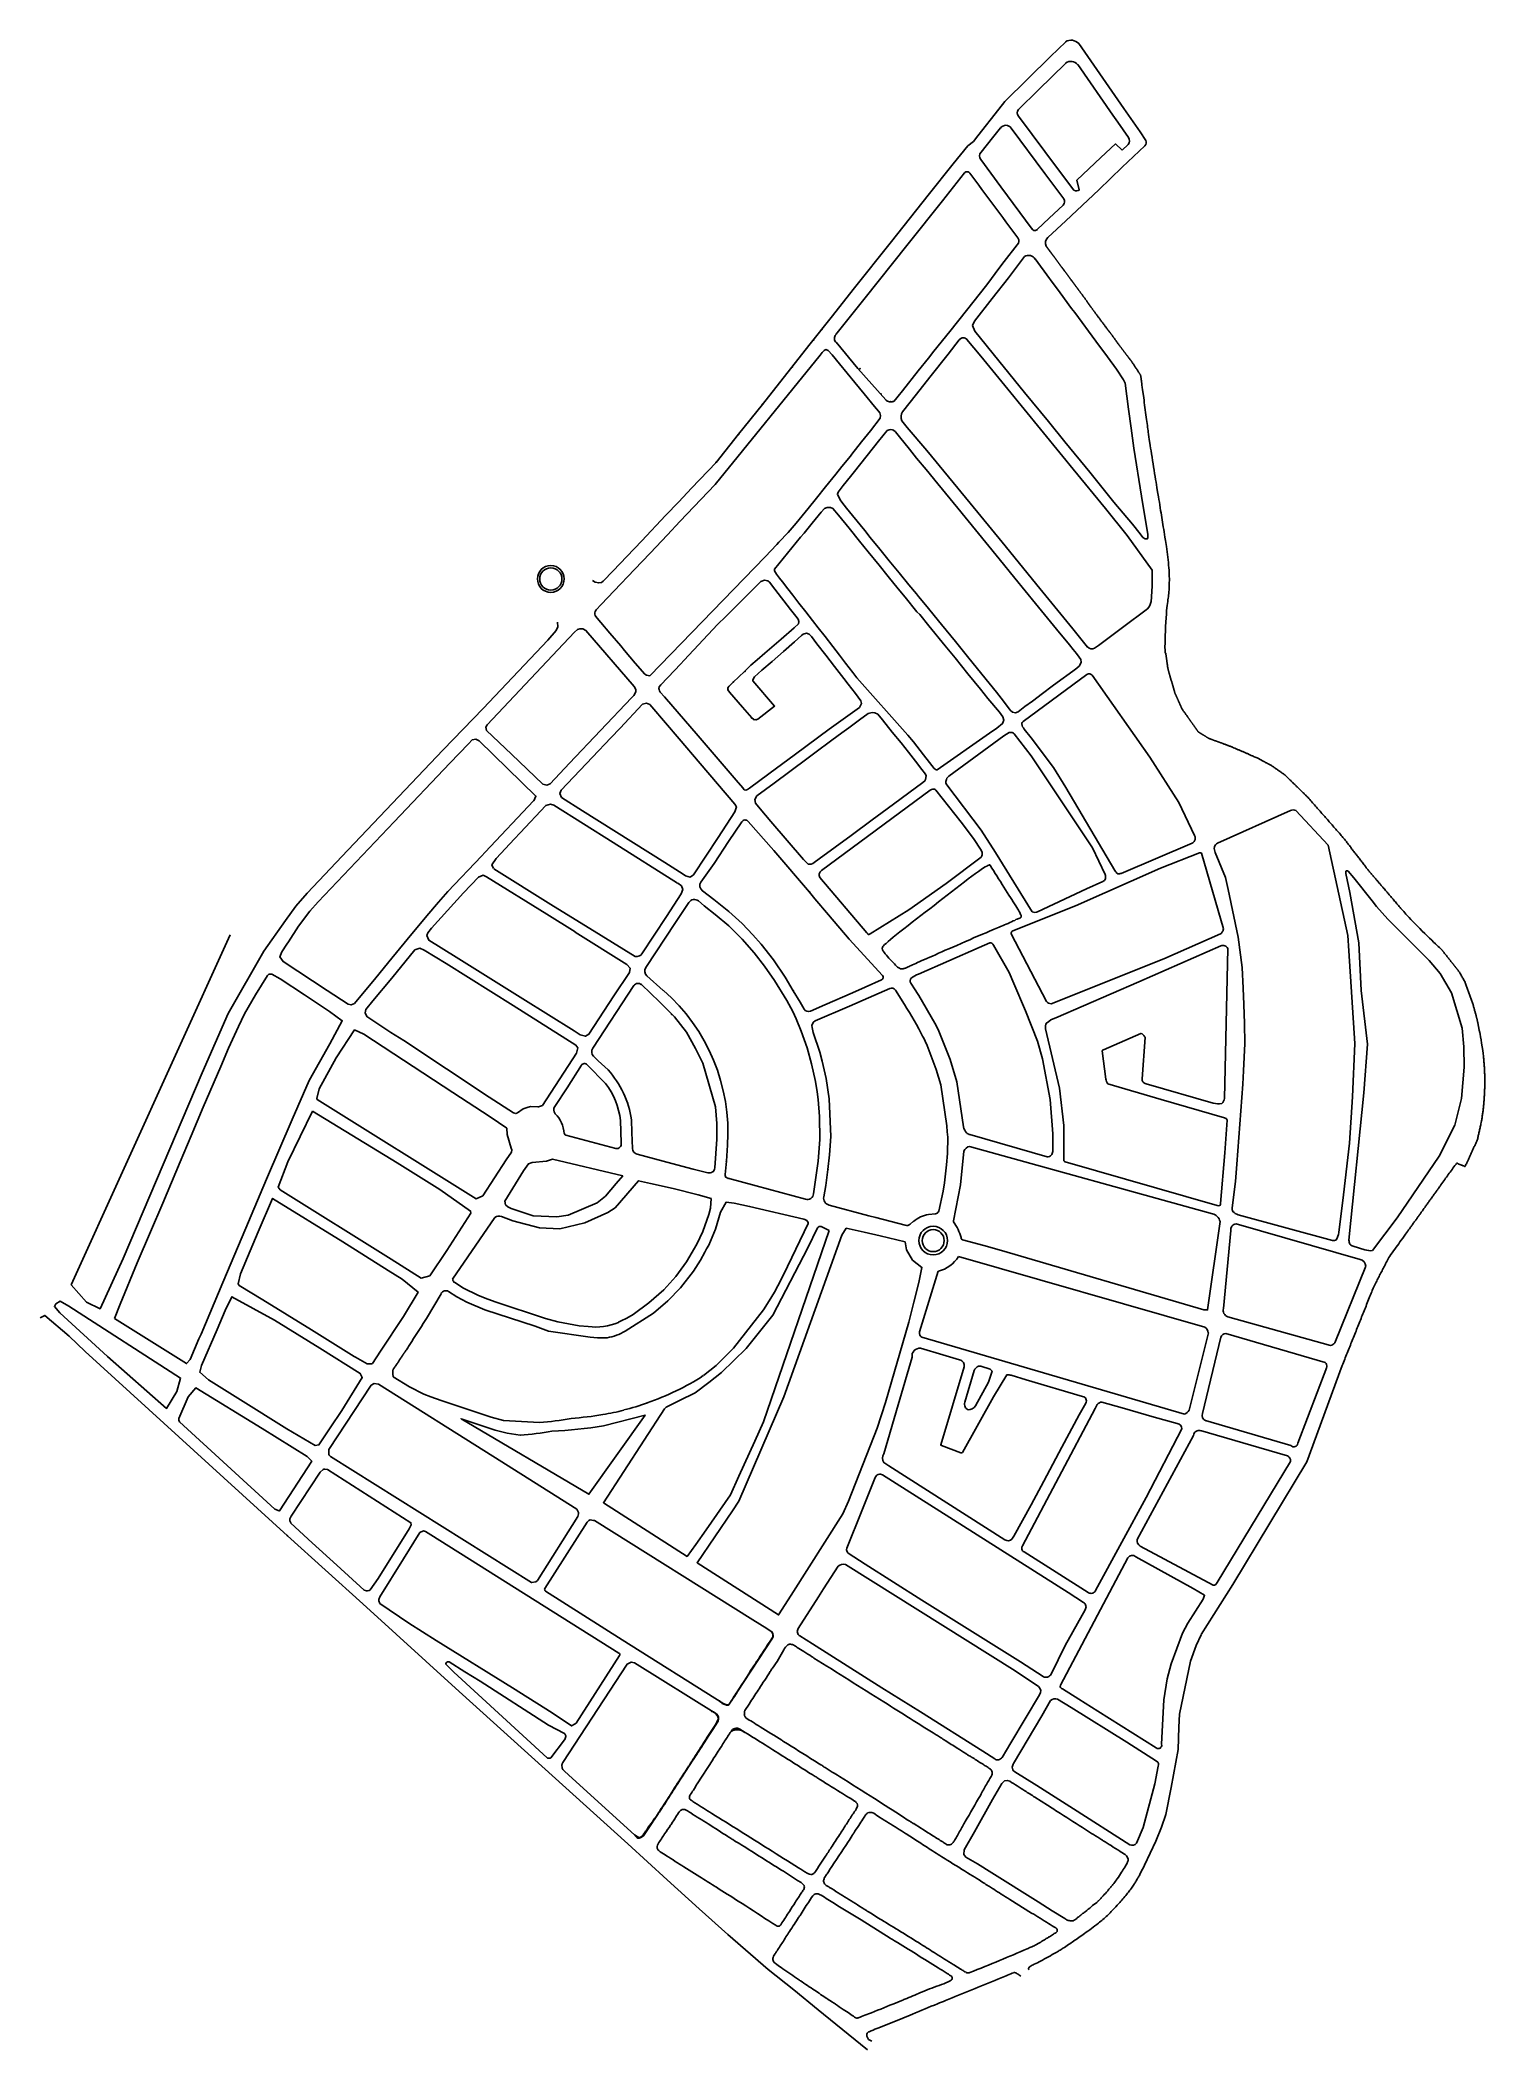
# Model space of a CAD drawing. Header units: millimetres. Extents: x 459866 to 460653, y 1408348 to 1409443.
import ezdxf

# ---------------------------------------------------------------- set-up
doc = ezdxf.new("R2010")
doc.units = ezdxf.units.MM
doc.header["$LTSCALE"] = 2
doc.layers.add('Réseau routier', color=7, linetype='Continuous')

# ---------------------------------------------------------------- blocks, each defined once
blk = doc.blocks.new('Code')
at = {"color": 0}
blk.add_point((0, 0), dxfattribs=at)
blk = doc.blocks.new('TCPOINT')
at = {"color": 0}
blk.add_point((0, 0), dxfattribs=at)

msp = doc.modelspace()

# ---------------------------------------------------------------- linework, layer by layer
at = {"layer": 'Réseau routier'}
for p, q in [((460456.6, 1409405.8, 125.1), (460432.1, 1409441.2, 125.1)), ((460455.7, 1409383.2, 175.3), (460459.1, 1409386.3, 175.1)), ((460382, 1409309.8, 127.8), (460389.1, 1409319.5)), ((460371, 1409295.8, 128.4), (460382, 1409309.8, 176.9)), ((460189.8, 1408928.1), (460167.4, 1408894)), ((460205.8, 1408925.5), (460196.9, 1408933.4)), ((460504.9, 1408803.8), (460372.5, 1408840.5)), ((460500.8, 1408742), (460366.5, 1408780.5)), ((460588.4, 1408775.3), (460571.6, 1408733.5)), ((460072.1, 1408761), (460072.1, 1408761)), ((460084.7, 1408760.2, 189.4), (460076.8, 1408746.8, 189.4)), ((460502.7, 1408738.9), (460492.3, 1408696.8)), ((460566.4, 1408722.7), (460512.3, 1408738.6)), ((460346.7, 1408736.5), (460489.7, 1408694.7)), ((460509.5, 1408736.5), (460499.5, 1408695)), ((460567.3, 1408720.3), (460551.5, 1408678.8)), ((460041.8, 1408714.6), (460041.7, 1408714.3)), ((460498.5, 1408685.7), (460544.6, 1408672.3)), ((460547.5, 1408668.8), (460507.5, 1408603))]:
    msp.add_line(p, q, dxfattribs=at)
at = {"layer": 'Réseau routier', "linetype": 'Continuous'}
for p, q in [((459883.3, 1408765.1), (459969.8, 1408955.8)), ((460231.5, 1408806.8), (460230.6, 1408803.4, 346.5)), ((460091, 1408768.1, 393.8), (460114.1, 1408801.8, 189.4)), ((460282.3, 1408800.9), (460283.4, 1408800.4)), ((460289.7, 1408796.1, 197.6), (460284.6, 1408785.2, -2.5)), ((460291.8, 1408796.8, 197.7), (460296.1, 1408794.6, -560.6)), ((460112.1, 1408693, 148), (460118.8, 1408691.2, 148)), ((460114.2, 1408686, 108.6), (460120.8, 1408684.2, 108.6)), ((460118.8, 1408691.2, 148), (460138.3, 1408690.1)), ((460120.8, 1408684.2, 108.6), (460127.9, 1408683.2))]:
    msp.add_line(p, q, dxfattribs=at)
at = {"layer": 'Réseau routier'}
for points in [[(460377.2, 1409390.9), (460388.6, 1409405.5), (460391.9, 1409409.7), (460416.7, 1409434.1), (460425, 1409442.2)], [(460384, 1408993.4), (460384.8, 1408992.1), (460385.7, 1408990.7), (460386.6, 1408989.2), (460387.5, 1408987.8), (460388.4, 1408986.2), (460389.4, 1408984.7), (460390.3, 1408983.2), (460391.3, 1408981.7), (460392.2, 1408980.2), (460393.1, 1408978.8), (460394, 1408977.4), (460394.9, 1408976.1), (460395.7, 1408974.9), (460396.4, 1408973.7), (460397.1, 1408972.6), (460397.8, 1408971.6), (460398.4, 1408970.7), (460398.9, 1408969.8), (460399.3, 1408969.1), (460399.7, 1408968.5), (460400, 1408967.9), (460400.2, 1408967.4), (460400.4, 1408966.9), (460400.6, 1408966.6), (460400.7, 1408966.2), (460400.7, 1408966), (460400.7, 1408965.7), (460400.7, 1408965.6), (460400.7, 1408965.4), (460400.6, 1408965.3), (460400.5, 1408965.2), (460400.4, 1408965.1), (460400.3, 1408965), (460400.1, 1408964.9), (460399.9, 1408964.8), (460399.7, 1408964.7), (460399.4, 1408964.6), (460399, 1408964.4), (460398.5, 1408964.2), (460397.9, 1408964), (460397.2, 1408963.6), (460396.4, 1408963.3), (460395.5, 1408962.9), (460394.5, 1408962.5), (460393.6, 1408962), (460392.6, 1408961.6), (460391.7, 1408961.2), (460390.9, 1408960.9), (460390.1, 1408960.5), (460389.4, 1408960.2), (460388.7, 1408959.9), (460387.9, 1408959.6), (460387, 1408959.2), (460386, 1408958.8), (460384.8, 1408958.3), (460383.4, 1408957.7), (460381.6, 1408956.9), (460379.7, 1408956.1), (460377.5, 1408955.2), (460375.2, 1408954.2), (460372.8, 1408953.1), (460370.4, 1408952.1), (460368, 1408951), (460365.7, 1408950), (460363.5, 1408949.1), (460361.4, 1408948.1), (460359.4, 1408947.3), (460357.5, 1408946.4), (460355.7, 1408945.7), (460354, 1408944.9), (460352.4, 1408944.2), (460350.9, 1408943.5), (460349.4, 1408942.9), (460348, 1408942.3), (460346.7, 1408941.7), (460345.5, 1408941.2), (460344.3, 1408940.7), (460343.3, 1408940.2), (460342.4, 1408939.8), (460341.5, 1408939.4), (460340.8, 1408939.1), (460340.2, 1408938.8), (460339.7, 1408938.5), (460339.2, 1408938.3), (460338.8, 1408938.1), (460338.4, 1408937.9), (460338.1, 1408937.8), (460337.7, 1408937.6), (460337.4, 1408937.5), (460337.1, 1408937.4), (460336.8, 1408937.4), (460336.4, 1408937.3), (460336.1, 1408937.2), (460335.8, 1408937.2), (460335.5, 1408937.2), (460335.2, 1408937.2), (460334.9, 1408937.3), (460334.7, 1408937.4), (460334.4, 1408937.5), (460334.1, 1408937.7), (460333.7, 1408937.9), (460333.3, 1408938.2), (460332.8, 1408938.7), (460332.3, 1408939.2), (460331.7, 1408939.9), (460331, 1408940.6), (460330.2, 1408941.4), (460329.5, 1408942.2), (460328.7, 1408943.1), (460328, 1408943.9), (460327.3, 1408944.7), (460326.7, 1408945.3), (460326.3, 1408945.9), (460325.9, 1408946.4), (460325.6, 1408946.8), (460325.4, 1408947.2), (460325.2, 1408947.5), (460325.1, 1408947.7), (460325.1, 1408948), (460325, 1408948.2), (460325, 1408948.4), (460325, 1408948.6), (460325.2, 1408948.9), (460325.4, 1408949.3), (460325.8, 1408949.8), (460326.3, 1408950.4), (460327.1, 1408951.1), (460328.2, 1408952.1), (460329.5, 1408953.2), (460331, 1408954.4), (460332.8, 1408955.9), (460334.7, 1408957.4), (460336.8, 1408959), (460339.1, 1408960.8), (460341.4, 1408962.6), (460343.7, 1408964.4), (460346.1, 1408966.2), (460348.5, 1408968.1), (460350.9, 1408969.9), (460353.3, 1408971.8), (460355.7, 1408973.7), (460358.1, 1408975.5), (460360.5, 1408977.4), (460362.8, 1408979.2), (460365.2, 1408981), (460367.5, 1408982.8), (460369.8, 1408984.6), (460371.9, 1408986.2), (460373.9, 1408987.7), (460375.8, 1408989.1), (460377.5, 1408990.3), (460378.9, 1408991.3), (460380.2, 1408992.2), (460381.2, 1408992.8), (460382, 1408993.2), (460382.6, 1408993.5), (460383.1, 1408993.7), (460383.4, 1408993.9), (460383.6, 1408993.9), (460384, 1408993.4)], [(460347.3, 1408900.2), (460349.5, 1408895.4), (460354.5, 1408882.3), (460356.9, 1408874), (460360.2, 1408851.7), (460360.5, 1408848.4)], [(460240.8, 1408841.2), (460240.2, 1408832.4), (460239.5, 1408825.2)], [(460369.5, 1408837.9), (460367.7, 1408819.6), (460363.8, 1408800), (460363.8, 1408799.3)], [(460179.5, 1408807.1), (460179.5, 1408807.1), (460192.2, 1408821.8), (460198.8, 1408820.3), (460211.1, 1408817.5), (460224.7, 1408814.1), (460231.8, 1408812.1), (460231.5, 1408806.8)], [(460509.1, 1408799.6), (460502.3, 1408751.4), (460500.2, 1408751.5), (460390.1, 1408783.7), (460380.3, 1408786.5), (460368.7, 1408789.6), (460368.1, 1408790.2), (460368, 1408790.8)], [(460498.8, 1408574.6), (460516.1, 1408601.8), (460556.4, 1408668.6), (460575.6, 1408721.1)]]:
    msp.add_lwpolyline(points, dxfattribs=at)
at = {"layer": 'Réseau routier', "flags": 128}
for points in [[(460409.9, 1409415.8), (460425, 1409430.6)], [(460338.6, 1409232.1), (460349.4, 1409219.6), (460372.9, 1409190.9), (460390.4, 1409169.6), (460410.9, 1409144.4), (460428.8, 1409122.4), (460436.9, 1409112.5)], [(460273.1, 1408919.9), (460276.4, 1408913.9), (460278.1, 1408909.9), (460280.9, 1408903.2), (460284.1, 1408894.1), (460286.6, 1408885.4), (460288.7, 1408875.8), (460289.6, 1408870.2), (460290.2, 1408866.1), (460290.8, 1408856.7), (460291, 1408844.2), (460290.1, 1408832.4), (460287.6, 1408814.6)], [(460182.9, 1408842.2), (460182.5, 1408854.7)], [(459866.4, 1408747.1), (459868.8, 1408748.4), (459882.1, 1408737.2), (459890.9, 1408728.8), (460001, 1408628.4), (460042.1, 1408591.3), (460094.6, 1408543.6), (460186.5, 1408460.5), (460207.9, 1408441), (460225.3, 1408425.2), (460241, 1408411.2), (460262.9, 1408392.2), (460276.8, 1408381), (460290.1, 1408370.1), (460299.7, 1408362.3), (460317, 1408348.4)]]:
    msp.add_lwpolyline(points, dxfattribs=at)
for points, elevation in [([(460450.6, 1409402.3), (460431.6, 1409429.8)], 125.1), ([(460399.2, 1409405.3), (460409.9, 1409415.8)], 173), ([(460429.5, 1409361.3), (460421, 1409372.5), (460399.2, 1409401.7)], 176.2), ([(460459.2, 1409390), (460453.3, 1409398.4), (460450.6, 1409402.3)], 175.1), ([(460379, 1409382), (460385.2, 1409389.8), (460389.5, 1409395.3)], 172.1), ([(460395.3, 1409395.2), (460413.7, 1409370.4), (460424, 1409356.6)], 173), ([(460455.7, 1409383.2), (460452.1, 1409386.6), (460444.2, 1409379.1), (460431.1, 1409366.9), (460432.4, 1409361.6), (460431.1, 1409366.9)], 176.7), ([(460406.7, 1409340.2), (460389.7, 1409363.1), (460378.8, 1409378)], 175.7), ([(460369.9, 1409370.9), (460357.8, 1409355.6), (460339.1, 1409332.1), (460315, 1409301.8), (460299.8, 1409282.7)], 172.6), ([(460423.6, 1409353.2), (460416, 1409346.1), (460409.5, 1409340)], 176.4), ([(460398.6, 1409331.6), (460391.4, 1409322.5), (460389.1, 1409319.5)], 175.6), ([(460374.2, 1409287.6), (460375.3, 1409290.1), (460384.9, 1409302.3), (460393.8, 1409313.6), (460402.6, 1409325.3)], 177.5), ([(460408.3, 1409323.9), (460416.1, 1409313.3), (460416.7, 1409312.5), (460421.9, 1409305.5), (460428.2, 1409296.9), (460429.9, 1409294.7), (460441.4, 1409279.2), (460447.7, 1409270.6), (460452.6, 1409263.9), (460456.4, 1409258.1), (460457.3, 1409256.2), (460459.2, 1409242), (460460.6, 1409231.7), (460462.1, 1409220.9), (460466.3, 1409194.6), (460469.2, 1409177.1)], 176.3), ([(460331.3, 1409246.3), (460336.1, 1409252), (460344.7, 1409262.9), (460350.2, 1409269.9), (460353.2, 1409273.6), (460361.8, 1409284.4), (460371, 1409295.8)], 178.8), ([(460465.5, 1409174.2), (460461.3, 1409179.4), (460451.2, 1409191.5), (460438.2, 1409207.7), (460424.6, 1409224.3), (460415.6, 1409235.4), (460402.6, 1409251.2), (460388.6, 1409268.4), (460375.4, 1409284.6), (460374.2, 1409287.6)], 182.2), ([(460300, 1409278.5), (460311.8, 1409264.2), (460327, 1409247.1)], 174.3), ([(460336.1, 1409240.7), (460343.8, 1409250.3), (460351, 1409259.6), (460360.9, 1409272), (460367, 1409279.8)], 179.6), ([(460371.2, 1409280), (460378.7, 1409271), (460393.5, 1409252.9), (460411.2, 1409231.1), (460423.4, 1409216.3), (460429, 1409209.4), (460446.6, 1409187.9), (460458.5, 1409173.3), (460472.1, 1409154.4)], 177.9), ([(460335.7, 1409235.7), (460338.6, 1409232.1)], 179.6), ([(460469.2, 1409177.1), (460469.8, 1409173.9), (460469.8, 1409172), (460469.4, 1409171.4), (460468.3, 1409171.4), (460467, 1409172.2), (460465.5, 1409174.2)], 181.4), ([(460472.1, 1409145.7), (460471.6, 1409137.2)], 177.9), ([(460472.1, 1409145.7), (460472.1, 1409154.4)], 133.5), ([(460469.6, 1409133.3), (460455.9, 1409123.1), (460442.9, 1409113.4), (460440.7, 1409111.9)], 182.9), ([(460088.7, 1408761.4), (460093.4, 1408758.6), (460098.8, 1408755.7), (460108.6, 1408751.5), (460136, 1408742.6)], 189.4), ([(460092.2, 1408766.3), (460096.9, 1408763.3), (460104.7, 1408759.4), (460108.7, 1408757.8), (460114.2, 1408755.8), (460141.6, 1408746.8)], 189.4), ([(460002.8, 1408635.4), (460002.8, 1408635.3), (460014.5, 1408624.5), (460027.9, 1408612.4), (460042.9, 1408598.8)], 204)]:
    msp.add_lwpolyline(points, dxfattribs=dict(at, elevation=elevation))
at = {"layer": 'Réseau routier', "elevation": 174.2}
msp.add_lwpolyline([(460456.6, 1409405.8), (460465.5, 1409393.1), (460468.6, 1409388.5, -0.321505), (460468.1, 1409385.5), (460455.8, 1409373.9), (460443, 1409361.6), (460425.1, 1409344.7), (460415.2, 1409335.6)], format="xyb", dxfattribs=at)
at = {"layer": 'Réseau routier', "elevation": 173.8}
msp.add_lwpolyline([(460285.1, 1409276.8), (460297.9, 1409293), (460309.3, 1409307.3), (460330.1, 1409333.5), (460350.1, 1409358.6), (460363.7, 1409375.8), (460371.6, 1409385.5), (460374.7, 1409387.9), (460377.2, 1409390.9)], dxfattribs=at)
at = {"layer": 'Réseau routier', "linetype": 'Continuous', "flags": 128}
for points in [[(460285.1, 1409276.8), (460259.8, 1409244.7), (460246.8, 1409228.4), (460234.5, 1409213.1), (460221.2, 1409199.1), (460214.2, 1409191.6), (460207, 1409184.1), (460194, 1409170.4), (460185.9, 1409161.9), (460178.4, 1409154.1), (460173.1, 1409148.3), (460172.1, 1409147.6), (460170.6, 1409147.4), (460168.6, 1409147.8), (460167.2, 1409148.8)], [(459883.3, 1408765.1), (459891.5, 1408755.6), (459899, 1408752.1), (459899, 1408752.1), (459911.5, 1408779.5), (459926, 1408813.6), (459954.5, 1408880.5), (459968.8, 1408912.8), (459988.2, 1408946.9), (459999.9, 1408963.6), (460005.6, 1408971.4), (460011.7, 1408978.5), (460033.9, 1409001.8), (460085.9, 1409056.6), (460107.6, 1409079.1), (460142.8, 1409116.3), (460147.5, 1409121.6), (460148.3, 1409123.6), (460148.2, 1409126.1)], [(460135.2, 1409028.7), (460136.4, 1409031.3), (460105.5, 1409061.4), (460103.6, 1409062.3), (460101.7, 1409061.9), (460099.6, 1409059.8), (460089.5, 1409049.3)], [(460106.7, 1408998.6), (460108.7, 1409000.8), (460135.1, 1409028.7)], [(460213.6, 1408983.8), (460178.5, 1409006.1), (460146.1, 1409026.3), (460144.3, 1409027), (460141.8, 1409026.1), (460127.8, 1409011.3), (460124.8, 1409008), (460114.8, 1408997.4), (460112.3, 1408993.9), (460113.3, 1408991.8)], [(460157.7, 1408957.3), (460142.4, 1408967), (460109.5, 1408987.3), (460107.6, 1408988.2), (460105.2, 1408987.2), (460097, 1408978.7), (460079.6, 1408959.3), (460077.5, 1408956.9), (460077, 1408955.3), (460078, 1408952.8), (460093, 1408943.5), (460129.3, 1408920.9), (460157.2, 1408903.4), (460160.5, 1408901.3), (460163.4, 1408900.5), (460165.3, 1408901.6), (460178.9, 1408922.5), (460187.3, 1408935.3), (460187.7, 1408937.5), (460186, 1408939.6), (460157.7, 1408957.2)], [(459906.8, 1408746.8), (459946.1, 1408722.2), (459948, 1408724.5), (459952.8, 1408735.7), (459954.1, 1408738.3), (459965.9, 1408766.3), (459976.4, 1408791.2), (459989.6, 1408822.6), (460003.6, 1408855.2), (460012.8, 1408876.4), (460024.1, 1408896.4), (460030.9, 1408908.9), (460023.9, 1408914), (460010.3, 1408923), (459997, 1408931.8), (459992.5, 1408934.3), (459990.9, 1408934.3), (459990.1, 1408933.5), (459983.6, 1408923.1), (459977.7, 1408912.7), (459974.3, 1408905.8), (459968.9, 1408894), (459964.7, 1408884.1), (459955.2, 1408861.8), (459948.6, 1408846.3), (459942.6, 1408832.1), (459933.1, 1408809.6), (459926.4, 1408794), (459919.2, 1408777.1), (459909.9, 1408754.6), (459906.8, 1408746.8)], [(460057.9, 1408932.2), (460047.6, 1408919.8), (460043.7, 1408915.1), (460043.3, 1408913.2), (460044.3, 1408911.2), (460057.4, 1408902.5), (460064.4, 1408898.1)], [(460211.9, 1408911), (460218.4, 1408902.7), (460223.4, 1408893.9), (460227.3, 1408885.8), (460234.2, 1408862)]]:
    msp.add_lwpolyline(points, dxfattribs=at)
for points in [[(460198.4, 1409096.8), (460196.7, 1409097.1), (460195.8, 1409097.8), (460190.5, 1409103.8), (460184.7, 1409110.6), (460182.6, 1409113.1), (460176.6, 1409120), (460171.8, 1409125.8), (460169.7, 1409128.3), (460169, 1409129.1), (460168.6, 1409129.7), (460168.4, 1409130.4), (460168.4, 1409131.2), (460168.7, 1409131.9), (460169.3, 1409132.8), (460172, 1409135.7), (460179, 1409143.1), (460190.1, 1409154.7), (460198.6, 1409163.7), (460208.1, 1409173.7), (460214.8, 1409180.8), (460234.1, 1409201.1), (460291.2, 1409271.5), (460292.4, 1409273), (460293.4, 1409274.1), (460294.4, 1409274.5), (460295.6, 1409274), (460297.7, 1409271.6), (460301.8, 1409266.7), (460305.9, 1409261.7), (460310.1, 1409256.6), (460315.2, 1409250.4), (460320.8, 1409243.6), (460323, 1409240.9), (460323.7, 1409240.1), (460324.1, 1409238.6), (460323.9, 1409237.2), (460318.6, 1409230.3), (460313.8, 1409224.3), (460308.4, 1409217.5), (460307.7, 1409216.5), (460303.1, 1409210.8), (460299.7, 1409206.6), (460294.2, 1409199.8), (460289.2, 1409193.6), (460284.7, 1409187.9), (460278.2, 1409180), (460273.8, 1409174.9), (460268.8, 1409169.6), (460267.6, 1409168.4), (460261.2, 1409161.7)], [(460343.7, 1409141.5), (460344.8, 1409140.1), (460348.6, 1409135.5), (460357.4, 1409124.7), (460364.9, 1409115.6), (460371.5, 1409107.4), (460379.3, 1409097.8), (460387.3, 1409087.9), (460391.1, 1409083), (460394.7, 1409078.2), (460396, 1409077.1), (460397.7, 1409076.7), (460399.1, 1409077.3), (460402.8, 1409080.1), (460406.9, 1409083.1), (460412.3, 1409087.2), (460417.7, 1409091.2), (460420.3, 1409093.1), (460428.8, 1409099.4), (460431, 1409101), (460432.5, 1409102.2), (460433.4, 1409104.2), (460433.2, 1409105.7), (460432.4, 1409106.9), (460430.9, 1409108.9), (460429.1, 1409111.1), (460427, 1409113.7), (460420, 1409122.2), (460408.6, 1409136.2), (460397.3, 1409150.1), (460388.8, 1409160.5), (460375.9, 1409176.3), (460366.2, 1409188.1), (460355.3, 1409201.4), (460348.9, 1409209.2), (460343.8, 1409215.4), (460339.9, 1409220.3), (460334.5, 1409227), (460332.3, 1409229.7), (460331.2, 1409230.7), (460330.5, 1409230.9), (460329.5, 1409231), (460328.8, 1409230.8), (460327.8, 1409230.4), (460325.3, 1409227.6), (460323, 1409224.6), (460309.9, 1409208.2), (460307.7, 1409205.4), (460303.8, 1409200.5), (460301, 1409196.8), (460300.6, 1409195.8), (460302.1, 1409192.6), (460303, 1409191.4), (460305.5, 1409188.2), (460308.9, 1409184.1), (460315.5, 1409176), (460318.5, 1409172.2), (460323.8, 1409165.8), (460328.9, 1409159.5), (460334.2, 1409152.9), (460339.5, 1409146.3)], [(460266.3, 1409155), (460266.4, 1409154), (460267.5, 1409152.2), (460269.1, 1409150.1), (460270.7, 1409148.1), (460273.6, 1409144.3), (460276.4, 1409140.8), (460279.7, 1409136.4), (460283.4, 1409131.7), (460287.1, 1409127), (460290.2, 1409123), (460293.9, 1409118.3), (460298.1, 1409112.8), (460301.8, 1409108), (460305.1, 1409103.7), (460309, 1409098.6), (460311.2, 1409095.8), (460339, 1409064.5), (460342, 1409060.8), (460347.5, 1409053.7), (460350.8, 1409049.6), (460353.3, 1409046.4), (460354.5, 1409045.6), (460354.9, 1409045.6), (460383.5, 1409065.5), (460387.4, 1409068.4), (460390.6, 1409070.8), (460391.3, 1409072.6), (460390.7, 1409074.5), (460388.9, 1409077.1), (460382.6, 1409084.5), (460378.5, 1409089.5), (460371.7, 1409097.9), (460364.7, 1409106.6), (460359.3, 1409113.2), (460350.5, 1409124.1), (460345.5, 1409130.3), (460343.9, 1409131.7), (460337.5, 1409139.6), (460333.8, 1409144.2), (460328.3, 1409150.9), (460323.3, 1409157.1), (460317.4, 1409164.4), (460312.7, 1409170.2), (460307, 1409177.2), (460301.2, 1409184.3), (460298.2, 1409188), (460296.9, 1409188.6), (460295.1, 1409188.6), (460293.6, 1409188), (460291.8, 1409185.9), (460286.9, 1409179.9), (460282.6, 1409174.5), (460280.6, 1409172.3)], [(460254.5, 1409094.1), (460266.3, 1409080.3), (460257.3, 1409073.3), (460256.3, 1409072.9), (460255.1, 1409073), (460254, 1409073.9), (460249, 1409079.7), (460241.9, 1409087.9), (460241, 1409089.2), (460241, 1409090.2), (460241.4, 1409091), (460243.9, 1409093.4), (460250, 1409099.2), (460253.5, 1409102.6), (460256.9, 1409105.5), (460261.1, 1409109.2), (460269.9, 1409116.8), (460277.1, 1409123), (460279.4, 1409125.1), (460279.6, 1409126.5), (460279.3, 1409127.6), (460277.9, 1409129.4), (460275.1, 1409133), (460266.5, 1409144), (460263.6, 1409147.9), (460262.8, 1409148.5), (460260.9, 1409148.9), (460258.9, 1409148.2), (460257.8, 1409147.1), (460247.9, 1409137.2), (460239.8, 1409129.2), (460235.3, 1409124.7), (460217.1, 1409105.3), (460215.1, 1409103.1), (460211.8, 1409099.7), (460204.5, 1409092), (460203.6, 1409090.8), (460203.4, 1409090), (460203.5, 1409089.3), (460203.7, 1409088.6), (460204.1, 1409088), (460206.4, 1409085.4), (460224.7, 1409064.1), (460245.4, 1409040), (460249.1, 1409035.8), (460249.9, 1409034.8), (460250.7, 1409034.6), (460251.6, 1409034.9), (460252.7, 1409035.7), (460263.3, 1409043.5), (460277.8, 1409054.2), (460296.2, 1409067.8), (460312.7, 1409079.6), (460313.6, 1409081.3), (460313.7, 1409081.8), (460313.4, 1409083.2), (460310.4, 1409087.2), (460306.5, 1409092.3), (460304.2, 1409095.3), (460299, 1409101.9), (460294.3, 1409108), (460289.4, 1409114.3), (460286.5, 1409118.2), (460285.3, 1409119.5), (460283.7, 1409120), (460281.9, 1409119.5), (460281.1, 1409118.7), (460277.3, 1409115.4), (460271.3, 1409110.1), (460265.1, 1409104.7), (460259.5, 1409099.9), (460255.4, 1409096.3), (460254.5, 1409094.6)], [(460160.3, 1409122.5), (460159, 1409122.1), (460157.5, 1409120.6), (460148.4, 1409110.9), (460109.8, 1409070.2), (460109.2, 1409068.9), (460109.5, 1409067.1), (460123.1, 1409054.1), (460140.2, 1409037.8), (460142.4, 1409037.2), (460144.1, 1409038), (460154.7, 1409049.2), (460188.5, 1409084.8), (460189.8, 1409086.1), (460190.9, 1409088.1), (460190.8, 1409089.3), (460189.9, 1409091), (460163.6, 1409121.6), (460162, 1409122.4)], [(460266.2, 1409038.4), (460256.7, 1409031.4), (460255.7, 1409029.4), (460256, 1409027.5), (460258.6, 1409024.3), (460264.4, 1409017.5), (460282.1, 1408996.8), (460282.9, 1408996), (460284.7, 1408994.3), (460285.6, 1408994.2), (460286.4, 1408994.3), (460287.3, 1408994.6), (460288, 1408995.1), (460290.7, 1408997.1), (460308.2, 1409009.9), (460319.5, 1409018.3), (460327.7, 1409024.4), (460347.2, 1409038.7), (460348.3, 1409039.6), (460348.7, 1409040.4), (460349, 1409042.3), (460348.6, 1409043.2), (460346.7, 1409045.8), (460343.2, 1409050.4), (460339.4, 1409055.3), (460335.4, 1409060.3), (460330.5, 1409066.2), (460325.2, 1409072.8), (460322.6, 1409075.9), (460321.1, 1409076.7), (460319.6, 1409076.9), (460317.4, 1409076.3), (460312.7, 1409072.9), (460306.9, 1409068.5), (460303.1, 1409065.8), (460297.5, 1409061.7), (460288.4, 1409054.8), (460284, 1409051.6)], [(459985.1, 1408794), (459992.9, 1408812.2), (460031.2, 1408788.5), (460055.9, 1408772.9), (460063.6, 1408768.1), (460072.2, 1408761.1), (460064.2, 1408747.9), (460051.8, 1408729), (460047.3, 1408722.2), (460046.9, 1408722), (460044.5, 1408722), (460038.2, 1408725.6), (460037.3, 1408726.1), (460014.1, 1408740.5), (459987.6, 1408757), (459974.8, 1408764.8), (459974.2, 1408765.6), (459975.4, 1408771), (459980.8, 1408783.6)], [(459940.7, 1408706.9), (459935.2, 1408697.8), (459903.1, 1408726), (459877, 1408749.9), (459874.1, 1408753.2), (459874.9, 1408754.7), (459877.3, 1408756.1), (459881.9, 1408753.4), (459942.8, 1408714.3)], [(459962.7, 1408740.7), (459954.2, 1408721.1), (459953.3, 1408717.5), (459958.1, 1408713.3), (459975.5, 1408702.4), (460000.7, 1408686.7), (460016.1, 1408677.5), (460018.2, 1408677.9), (460024.4, 1408687.2), (460030.7, 1408696.6), (460041.8, 1408714.6), (460040.7, 1408716.8), (460018.7, 1408730.6), (459994, 1408745.9), (459970.8, 1408758.6), (459967.2, 1408751.1)], [(459996.5, 1408641.9), (459996.8, 1408642), (460014.3, 1408669.1), (460011.7, 1408671.5), (459987.3, 1408686.8), (459951.1, 1408708.9), (459946.9, 1408704), (459941.9, 1408692.3), (459941.8, 1408691.3), (459942.3, 1408690.4), (459994.2, 1408642.9)]]:
    msp.add_lwpolyline(points, close=True, dxfattribs=at)
at = {"layer": 'Réseau routier', "flags": 128}
for points in [[(460455.2, 1408989.2, -0.123298), (460453.2, 1408989, -0.075418), (460451.8, 1408990.8), (460425.1, 1409036), (460418.3, 1409046.8), (460406.1, 1409063), (460402.4, 1409067.8, -0.150043), (460401.1, 1409070.6, -0.29936), (460401.9, 1409072), (460436.5, 1409097.6, -0.13181), (460438.2, 1409097.9, -0.201103), (460439.4, 1409097.1), (460470.9, 1409052.6), (460486.6, 1409027.9), (460495.1, 1409009.9, -0.282237), (460495.2, 1409006.9, -0.137494), (460493.8, 1409005.7)], [(460391.2, 1409064.1), (460394.2, 1409066, -0.067076), (460395.4, 1409066, -0.188092), (460396.9, 1409065.2), (460406.1, 1409053.2), (460439.6, 1409003.2), (460446.5, 1408988.6, -0.145695), (460446.6, 1408986.2, -0.164499), (460445.3, 1408984.8), (460436.3, 1408980.8), (460409.7, 1408968.3, -0.247911), (460406.8, 1408968.3), (460386.8, 1409000.6), (460378.9, 1409012.8), (460360.2, 1409037.4, -0.163071), (460359.7, 1409038.6, -0.103315), (460360.2, 1409041), (460361.4, 1409042.2)], [(460316.6, 1408956.9), (460317.2, 1408956.2, 0.199192), (460317.8, 1408955.9, 0.083538), (460318.5, 1408956.2), (460339.5, 1408969.3), (460359.8, 1408983.7), (460378.9, 1408998.1, 0.185273), (460379.5, 1408999.7, 0.19267), (460378.9, 1409001.8), (460374.8, 1409008.2), (460368, 1409017.1), (460354.2, 1409034.6, 0.186748), (460352.6, 1409035.1, 0.114193), (460351.2, 1409034.5), (460291.9, 1408990.7, 0.150333), (460290.9, 1408989.3, 0.197398), (460291, 1408986.9)], [(460510.9, 1408959), (460498.9, 1409000.3, 0.260605), (460497.9, 1409000.4), (460476.7, 1408992), (460430.3, 1408971.6), (460396.1, 1408957.9, 0.293259), (460395.3, 1408956.3), (460414.5, 1408919.4, 0.249294), (460417.1, 1408918.2), (460478.5, 1408942.6), (460509.3, 1408956.2, 0.100042), (460510.3, 1408957.3, 0.140326)], [(460384.8, 1408951.2, -0.14368), (460385.7, 1408950.1), (460394.1, 1408935.2), (460396.7, 1408929.3), (460403.1, 1408914.3), (460409.6, 1408897.9), (460412.3, 1408888.1), (460416.5, 1408866.1), (460418, 1408847.3), (460418, 1408837.7, -0.102207), (460417.1, 1408835.7, -0.184158), (460414.9, 1408834.8), (460372.7, 1408846.9, -0.141056), (460371, 1408847.9, -0.123119), (460369.3, 1408851.1), (460365.7, 1408875.6), (460362, 1408887.8), (460355.5, 1408904.1), (460353.7, 1408907.7), (460345, 1408922.6), (460342.2, 1408926.9), (460341.3, 1408928.3), (460340.6, 1408929.4, -0.352498), (460341, 1408932.3, -0.066627), (460344.8, 1408934.4), (460377.9, 1408948.8), (460383.6, 1408951.3, -0.286464)], [(460254.5, 1408582.6), (460168.3, 1408636.7, 0.114574), (460167.8, 1408636.8), (460166, 1408637, 0.221369), (460165.2, 1408636.7), (460164.3, 1408635.8), (460141.3, 1408599.7, 0.414214), (460141.6, 1408598.3), (460183.3, 1408571.7), (460238.8, 1408536.9, 0.068031), (460239, 1408536.7), (460240.5, 1408536.3, 0.331057), (460241.6, 1408536.7), (460265.2, 1408572.6, 0.148703), (460265.4, 1408573.2), (460265.4, 1408575, 0.235763), (460265, 1408575.8), (460262.1, 1408577.9)]]:
    msp.add_lwpolyline(points, format="xyb", close=True, dxfattribs=at)
at = {"layer": 'Réseau routier', "color": 7, "linetype": 'Continuous', "flags": 128}
for points in [[(460199.5, 1409079.9), (460198.4, 1409081.2), (460196.7, 1409082), (460194.5, 1409081.3), (460182.2, 1409068.4), (460177.2, 1409063.1), (460167.3, 1409052.6), (460150.1, 1409034.6), (460149.5, 1409032.8), (460150.3, 1409030.6), (460161.8, 1409023.2), (460206.7, 1408995.1), (460216.6, 1408988.7), (460217.8, 1408987.9), (460220.4, 1408987.2), (460222.2, 1408988.4), (460235.6, 1409008.7), (460244.8, 1409022.7), (460245.6, 1409025.4), (460244.8, 1409027), (460225.9, 1409049), (460214.4, 1409062.5), (460199.5, 1409079.9)], [(460000.7, 1408950.7), (460001.6, 1408952), (460007, 1408960.5), (460013.3, 1408968.6), (460017.8, 1408973.7), (460059.1, 1409017.2), (460089.5, 1409049.3)], [(460000.7, 1408950.7), (459997.9, 1408946.5), (459996.9, 1408943.8), (459998.7, 1408941.2), (460022.6, 1408925.5), (460034.1, 1408918), (460035.7, 1408917.6), (460037.5, 1408918.3), (460039.2, 1408920.3), (460048.4, 1408931.4), (460056.3, 1408941), (460066.3, 1408953.2), (460077, 1408966.1), (460083.3, 1408973.5), (460088.4, 1408979.3), (460106.7, 1408998.6)], [(460213.7, 1408983.8), (460215.7, 1408982.4), (460216.4, 1408980.5), (460215.5, 1408978), (460207.6, 1408965.8), (460194, 1408945.3), (460193.5, 1408944.7), (460192.8, 1408944.3), (460191.6, 1408943.9), (460190.5, 1408943.9), (460171.9, 1408955.3), (460144.6, 1408972.3), (460113.4, 1408991.7)], [(460124, 1408917.2), (460087.5, 1408940.1), (460075.6, 1408947.4), (460073.1, 1408948.5), (460070.5, 1408947.5), (460057.9, 1408932.2)], [(460124, 1408917.2), (460158.2, 1408895.7), (460159.2, 1408894.1), (460158.5, 1408891.3), (460139.9, 1408862.8), (460137.8, 1408862.1), (460137.5, 1408862.1), (460133.5, 1408862.2), (460131.6, 1408861.7), (460129.4, 1408860.9), (460126.3, 1408858.8), (460125.5, 1408858.4), (460124.2, 1408858.8), (460111, 1408867.4), (460064.4, 1408898.1), (460064.4, 1408898.1)]]:
    msp.add_lwpolyline(points, dxfattribs=at)
at = {"layer": 'Réseau routier', "linetype": 'Continuous', "flags": 128}
for points in [[(460506.4, 1409000.6, -0.133749), (460506, 1409003.6, -0.207174), (460507.6, 1409005.6), (460547.4, 1409023.4, -0.205289), (460550.4, 1409023.5), (460567.9, 1409004.6), (460578.7, 1408955.4), (460579.2, 1408947.1), (460582.5, 1408896.5), (460581.3, 1408867.5), (460579.5, 1408842.2), (460576.4, 1408814.1), (460573.8, 1408793.6, -0.077501), (460572.4, 1408789.6, -0.113776), (460570.3, 1408789.2), (460518.9, 1408803.2, -0.08588), (460516, 1408805, -0.117581), (460515.7, 1408807), (460517.4, 1408821.4), (460518.2, 1408830.9), (460521.4, 1408874.3), (460521.9, 1408881.7), (460522.6, 1408896.6), (460522.4, 1408907.4), (460522, 1408917.8), (460521.7, 1408926.6), (460521.1, 1408938), (460519, 1408954.5), (460513.4, 1408980.4), (460512, 1408986.9)], [(460328.6, 1408666.4), (460325.9, 1408668.3, -0.326589), (460325.9, 1408673), (460333.7, 1408699.8), (460341.3, 1408725.7, -0.496237), (460345.9, 1408730.5), (460358.1, 1408726.9), (460367.2, 1408724.2, -0.433753), (460369.6, 1408720.4), (460357, 1408678, 0.379822), (460357.3, 1408677.5), (460367.8, 1408673.5, 0.378989), (460368.7, 1408673.8), (460385.6, 1408704.1), (460392.9, 1408716, -0.102065), (460395.3, 1408715.8), (460403.5, 1408713.4), (460434.2, 1408704.3, -0.544285), (460435.9, 1408700.7), (460432.4, 1408694.2), (460422.9, 1408676.6), (460413, 1408658.1), (460406.1, 1408645.3), (460396.8, 1408628.1), (460395.7, 1408626.6, -0.380568), (460391.9, 1408626.2)], [(460379.3, 1408720.6, 0.186779), (460376.8, 1408720.5, 0.092836), (460375.2, 1408718.5), (460370.1, 1408701.1, 0.194138), (460370.2, 1408698.6, 0.188727), (460371.8, 1408697, 0.240862), (460375.9, 1408699.1), (460383, 1408712), (460384.9, 1408718, 0.194451), (460383.3, 1408719.4)], [(460437.2, 1408597.5, 0.463338), (460441.3, 1408598.6), (460455.5, 1408624.9), (460468.8, 1408649.3), (460488.3, 1408686.7, 0.386326), (460485.7, 1408689.5), (460473.2, 1408693), (460455.7, 1408698.1), (460444.7, 1408701.2, 0.217031), (460442.2, 1408699.9), (460441.1, 1408697.7), (460401.5, 1408623, 0.474414), (460402.3, 1408619.6)], [(460400.3, 1408559.8), (460412.7, 1408551.7, 0.433286), (460417, 1408553), (460424.7, 1408568.7), (460435.5, 1408588, 0.442885), (460434.7, 1408592.1), (460426.3, 1408597.4), (460325.2, 1408661.5, 0.445457), (460321.2, 1408660.2), (460313.5, 1408641.1), (460306.1, 1408622.6, 0.366336), (460306.5, 1408618.9), (460315.7, 1408613), (460346.6, 1408593.4)], [(460301, 1408611.8), (460293.1, 1408599.5), (460290.3, 1408595.1), (460279.3, 1408577.9, 0.435845), (460280.2, 1408573.8), (460287, 1408569.6), (460324.9, 1408545.6), (460345.8, 1408532.5), (460379.8, 1408511), (460386.3, 1408506.9, 0.426866), (460390.3, 1408507.6), (460395.1, 1408515.6), (460410.8, 1408541.8, 0.411996), (460410.1, 1408546.3), (460397.4, 1408554.8), (460305, 1408612.7, 0.267586)], [(460422.1, 1408547, 0.455712), (460423.2, 1408545), (460432.1, 1408539.3), (460442.4, 1408532.8), (460461.6, 1408520.8), (460474.3, 1408512.8, 0.705699), (460477.2, 1408514.8), (460478.5, 1408539.1), (460480.2, 1408550.5), (460482.4, 1408558.6), (460488.6, 1408575.4), (460491.5, 1408580.7), (460499.9, 1408593.8), (460500.6, 1408596), (460494.4, 1408599.6), (460463.2, 1408617, 0.448002), (460458.9, 1408616.4), (460453.9, 1408607.1)], [(460420.6, 1408539.4, 0.284253), (460416.7, 1408538.6), (460411.9, 1408530.3), (460396.6, 1408504.4, 0.118327), (460395.9, 1408502.3, 0.293813), (460397.2, 1408499.8), (460409.2, 1408492.4), (460429.2, 1408479.7), (460459.9, 1408460.1, 0.361175), (460463.6, 1408461), (460467.2, 1408469.4), (460473.5, 1408493.3), (460475.4, 1408502.9, 0.385447), (460474.5, 1408505.6), (460458.3, 1408515.9), (460428, 1408534.8)]]:
    msp.add_lwpolyline(points, format="xyb", close=True, dxfattribs=at)
for points in [[(460280.4, 1408919.1), (460276.6, 1408925.3), (460272.2, 1408932.6), (460265.8, 1408942.2), (460259.1, 1408950.7), (460254.5, 1408955.8), (460248.7, 1408961.9), (460241.5, 1408968.5), (460233.3, 1408975), (460227.1, 1408979.7, -0.40697), (460226.3, 1408984.5), (460233.5, 1408994.6), (460241.3, 1409006.6), (460248.5, 1409017.3, -0.494584), (460252.1, 1409017.5), (460266, 1409001.6), (460285.5, 1408979), (460288.4, 1408975.4)], [(460577.5, 1408989.9, -0.722138), (460578.9, 1408990.4), (460581.9, 1408986.8), (460591.9, 1408974.3), (460594.2, 1408971.2), (460600.5, 1408964.3), (460623, 1408941.7), (460629, 1408934.7), (460635.2, 1408924.2), (460641, 1408904.9), (460641.9, 1408894.7), (460642, 1408883.6), (460640.5, 1408866.5), (460637, 1408852.1), (460628.4, 1408835.1), (460605.6, 1408801.6), (460592.1, 1408783.7, -0.102146), (460588, 1408784.2), (460581.6, 1408786.1, -0.141412), (460579.8, 1408787.3, -0.103028), (460579.3, 1408789.5), (460587.4, 1408869.6), (460589.4, 1408896.2), (460586, 1408925.4), (460584.6, 1408951.3), (460579.8, 1408978.8), (460577.6, 1408989.1), (460577.5, 1408989.9)], [(460219.7, 1408973.4, -0.451357), (460224.9, 1408974.2), (460228.1, 1408971.5), (460234.1, 1408966.9), (460241.4, 1408960.6), (460248.7, 1408953.3), (460255.3, 1408946), (460261, 1408938.7), (460266.4, 1408930.9), (460273.1, 1408919.9)], [(460288.4, 1408975.4), (460295.8, 1408966.6), (460307.1, 1408953.3), (460325.2, 1408933.6, -0.512043), (460324.7, 1408931.2), (460315.8, 1408927.2), (460308.8, 1408924.1), (460293.8, 1408917.6), (460285.9, 1408914.2, -0.381912), (460282.5, 1408915.3), (460280.4, 1408919.1)], [(460360.5, 1408848.4), (460360.8, 1408845.5), (460360.6, 1408836.7), (460360.1, 1408830.4), (460358.9, 1408820.6), (460358.2, 1408816.1), (460355.8, 1408805.3, -0.326372), (460354.1, 1408803.8), (460350.2, 1408803.4)], [(460296.4, 1408835.9), (460295.5, 1408827.9), (460294.4, 1408819.2), (460293.2, 1408813.1, 0.397383), (460296.1, 1408808.5), (460317.7, 1408802.7), (460321.6, 1408801.8)], [(460342.1, 1408799.7), (460340.3, 1408798.1, -0.245924), (460337.6, 1408797.5), (460321.6, 1408801.8)], [(460405.1, 1408392, -0.102546), (460404.8, 1408392.4, -0.158855), (460404.8, 1408392.7, -0.106477), (460405, 1408393.3, -0.098835), (460405.6, 1408393.8, -0.035203), (460407.8, 1408395, 0.022687), (460411.3, 1408396.7, 0.002118), (460419.8, 1408401.4, 0.010913), (460421.5, 1408402.4, 0.00442), (460423.5, 1408403.7, 0.002996), (460426.6, 1408405.7, 0.005483), (460429.2, 1408407.5, 0.002352), (460435.2, 1408411.7, 0.01391), (460442.8, 1408417.4, 0.020485), (460447.7, 1408421.5, 0.01289), (460450.5, 1408424.4, 0.010402), (460453.9, 1408428, 0.00773), (460458.2, 1408433.1, 0.017737), (460460, 1408435.4, 0.005386), (460461.5, 1408437.5, 0.010748), (460462.3, 1408438.6, 0.002661), (460463.3, 1408440.2, 0.00395), (460463.9, 1408441.3, 0.003229), (460464.8, 1408442.9, 0.005378), (460465.4, 1408443.9, 0.00628), (460465.4, 1408444, 0.000159), (460467.3, 1408447.6), (460467.9, 1408449), (460474, 1408462.1), (460477.2, 1408469.6), (460479.5, 1408476.5), (460482.4, 1408491.2), (460486.3, 1408511.9), (460486.6, 1408524.2), (460486.9, 1408531.2), (460492.9, 1408560), (460496.1, 1408568.6), (460498.8, 1408574.5)]]:
    msp.add_lwpolyline(points, format="xyb", dxfattribs=at)
at = {"layer": 'Réseau routier'}
for points in [[(460219.7, 1408973.4), (460212.5, 1408962.5), (460196.3, 1408937.9, 0.3749), (460196.9, 1408933.4)], [(460211.9, 1408911), (460210.4, 1408912.5), (460203.8, 1408919.3), (460193.9, 1408928.6, 0.465031), (460189.8, 1408928.1)], [(460167.4, 1408894, 0.35539), (460167.8, 1408889.6), (460170.3, 1408887.1), (460175.7, 1408882.2)], [(460234.2, 1408862), (460234.9, 1408852.9), (460235, 1408844.4), (460233.8, 1408828.8, -0.4657), (460230.1, 1408826.1)], [(460283.2, 1408811.8), (460269.8, 1408815.4), (460256.3, 1408819.1), (460241, 1408823.1, -0.367203), (460239.5, 1408825.2)], [(460514.9, 1408794.6), (460511, 1408752.2, 0.415618), (460513.3, 1408747.7), (460569.3, 1408732.1)], [(460517.8, 1408798.3), (460585.3, 1408778.9, -0.366782), (460588.4, 1408775.3)], [(460355.6, 1408772.5), (460345.4, 1408739.4, 0.349653), (460346.7, 1408736.5)], [(460501.2, 1408691.1), (460547.7, 1408677.5, 0.623855), (460551.5, 1408678.8)], [(460494.6, 1408683.1), (460464, 1408626.4, 0.345611), (460465.6, 1408622.7), (460505.4, 1408601.4, 0.316977), (460507.5, 1408603)]]:
    msp.add_lwpolyline(points, format="xyb", dxfattribs=at)
at = {"layer": 'Réseau routier', "flags": 128}
for points in [[(460464.9, 1408930.2), (460509.5, 1408949.8, -0.122144), (460511.7, 1408949.8, -0.178683), (460513.3, 1408948.3), (460511.5, 1408866.5, -0.132327), (460510, 1408863.9, -0.094987), (460505.4, 1408864), (460468.8, 1408874.6, -0.148077), (460467, 1408875.6, -0.114249), (460466.6, 1408877.3), (460468.2, 1408899.8, 0.107676), (460467.2, 1408901.3, 0.134), (460466, 1408902), (460445.6, 1408893.1, 0.054494), (460445.1, 1408892.9, 0.258987), (460444.9, 1408892.5), (460446.9, 1408877.2, 0.066803), (460447.2, 1408875.8, 0.044717), (460448, 1408874.6), (460476.9, 1408866), (460511.4, 1408856.1, -0.261602), (460513, 1408854.7), (460511.7, 1408837), (460509.3, 1408809.4, -0.179777), (460509, 1408808.3, -0.209545), (460507.5, 1408808.3), (460424.7, 1408832, -0.214112), (460424, 1408832.7), (460423.9, 1408851.9), (460421.6, 1408872.3), (460414, 1408904.6, -0.212956), (460414.6, 1408907.7, -0.099065), (460419.6, 1408910.6), (460464.9, 1408930.2)], [(460296.4, 1408835.9), (460297, 1408845.8), (460296.1, 1408866.4), (460294.5, 1408877.5), (460292.4, 1408887), (460291, 1408891.8), (460287.5, 1408902.5), (460286.8, 1408905.2, -0.375495), (460288.5, 1408908.8), (460307.2, 1408916.9), (460317.6, 1408921.5), (460329.1, 1408926.5, -0.369711), (460332.2, 1408925.6), (460337.2, 1408917.8)], [(460174.3, 1408874.8), (460164.3, 1408885, 0.480825), (460161.2, 1408884.7), (460153.4, 1408872.4), (460146.7, 1408862.3, 0.340563), (460146.9, 1408858.3)], [(460188.5, 1408855), (460188.7, 1408848), (460189, 1408839.4, 0.326478), (460191.6, 1408836.2), (460210.5, 1408831.1), (460222.1, 1408828.1), (460230.1, 1408826.1)], [(460151.8, 1408847.9), (460151.9, 1408847.4, 0.313045), (460152.6, 1408846.6), (460180, 1408839.3, 0.482151), (460182.9, 1408842.2)], [(460234.9, 1408531.2), (460190.1, 1408559.2), (460188.3, 1408559.6), (460186.1, 1408558.5), (460151, 1408504.8), (460150.7, 1408504.1, 0.110678), (460150.6, 1408503.7), (460150.7, 1408501.8, 0.179317), (460151, 1408501.1), (460151.7, 1408500.3), (460154.3, 1408498), (460190.1, 1408465.5), (460192.4, 1408464.1, 0.240971), (460193.3, 1408464.1), (460194.5, 1408464.6, 0.139814), (460195, 1408465), (460199, 1408470.9), (460235.6, 1408527.4, 0.137796), (460235.7, 1408527.9), (460235.8, 1408529.8, 0.190756), (460235.5, 1408530.5), (460234.9, 1408531.2)], [(460435.5, 1408423.6, -0.000486), (460433.8, 1408422.2, -0.000742), (460432.7, 1408421.3, -0.000035), (460431.5, 1408420.4, -0.000089), (460431, 1408420, -0.019755), (460429.9, 1408419.2, -0.02579), (460429.1, 1408418.7, -0.144653), (460428.5, 1408418.6, -0.041468), (460426.4, 1408418.9, -0.052476), (460425.5, 1408419.2, -0.041419), (460424.5, 1408419.9)]]:
    msp.add_lwpolyline(points, format="xyb", dxfattribs=at)
at = {"layer": 'Réseau routier', "linetype": 'Continuous'}
for points in [[(460091.1, 1408869.9), (460042.7, 1408901.7), (460037.6, 1408903.9), (460027.6, 1408888.7), (460018.3, 1408871.8), (460017, 1408866.6), (460017.3, 1408866.1), (460103.8, 1408811.9), (460107.4, 1408813.6), (460120.2, 1408833.2), (460123.1, 1408837.3), (460123.2, 1408838.7), (460122.9, 1408839.5), (460120.7, 1408846.9), (460120.6, 1408850.4), (460111.5, 1408856.6)], [(460237, 1408804.7), (460240, 1408810.1), (460244.3, 1408809.6), (460252.8, 1408807.8), (460282.3, 1408800.9)], [(460337.5, 1408788.5), (460338.3, 1408784.1), (460341.5, 1408778.6), (460346.7, 1408774.6), (460345, 1408766.3), (460342.3, 1408755.7), (460339.5, 1408744.8)]]:
    msp.add_lwpolyline(points, dxfattribs=at)
msp.add_lwpolyline([(460014.6, 1408859.7), (460001.2, 1408832), (459996, 1408818.2), (459997.1, 1408816.9), (460057.5, 1408779.1), (460073.8, 1408768.8), (460078.6, 1408769.9), (460087.8, 1408783.7), (460101, 1408804.2), (460100.8, 1408805.3), (460084.1, 1408817.1), (460060.9, 1408831.6)], close=True, dxfattribs=at)
at = {"layer": 'Réseau routier', "flags": 128}
msp.add_lwpolyline([(460091.1, 1408869.9), (460111.5, 1408856.6)], close=True, dxfattribs=at)
at = {"layer": 'Réseau routier'}
msp.add_lwpolyline([(460169.8, 1408809.7), (460174.3, 1408813.4), (460180.1, 1408820.2), (460183.7, 1408824.4), (460145.4, 1408833.6), (460142.1, 1408832.4), (460134.4, 1408831.7), (460132.3, 1408831), (460129.7, 1408827.1), (460119.5, 1408810.6), (460119.9, 1408808.7), (460121.1, 1408807.5), (460122.9, 1408806.7), (460134.9, 1408802.7), (460147.7, 1408802.1), (460154, 1408803)], close=True, dxfattribs=at)
at = {"layer": 'Réseau routier', "linetype": 'Continuous', "elevation": 145.1, "flags": 128}
for points in [[(460237, 1408804.7), (460234.2, 1408795.4), (460230.5, 1408786.6), (460229.4, 1408784.7), (460228.4, 1408782.9), (460226.1, 1408778.5), (460222.2, 1408772.5), (460215.2, 1408763.4), (460208.3, 1408756.4), (460200.4, 1408749.6), (460185, 1408739.9)], [(460181.3, 1408744.7), (460182.9, 1408745.4), (460186, 1408747), (460189.3, 1408749), (460197.9, 1408755.2), (460206.1, 1408762.4), (460212.7, 1408769.6), (460218.5, 1408777.7), (460224, 1408787.2), (460227.4, 1408794.1), (460230.6, 1408803.4)]]:
    msp.add_lwpolyline(points, dxfattribs=at)
at = {"layer": 'Réseau routier', "linetype": 'Continuous', "elevation": 145.1}
for points in [[(460175.2, 1408736.3), (460169.9, 1408736.3), (460165.9, 1408736.5), (460143.3, 1408739.9), (460136, 1408742.6)], [(460141.6, 1408746.8), (460148.3, 1408745), (460160, 1408742.8), (460164.8, 1408742.4)]]:
    msp.add_lwpolyline(points, dxfattribs=at)
at = {"layer": 'Réseau routier', "elevation": -1.8, "flags": 128}
msp.add_lwpolyline([(460159.6, 1408640.3), (460159.3, 1408638.8), (460137.2, 1408604.1), (460136.3, 1408603.3), (460134, 1408602.9), (460024.5, 1408671.5), (460023.8, 1408672.3, -0.188322), (460023.5, 1408673.1), (460023.5, 1408674.6, -0.147864), (460023.6, 1408675.3), (460046.6, 1408710.4), (460048.3, 1408711.3), (460050.7, 1408710.9), (460113, 1408671.8), (460158.7, 1408642.8), (460159.5, 1408641.1, -0.175923)], format="xyb", close=True, dxfattribs=at)
at = {"layer": 'Réseau routier', "flags": 128}
for points, elevation in [([(460042.9, 1408598.8), (460044.1, 1408598.4, 0.127243), (460044.6, 1408598.4), (460045.5, 1408598.6, 0.187704), (460046.1, 1408599), (460050.4, 1408605.2), (460067.3, 1408632.1), (460068.5, 1408634.4), (460068.3, 1408635.5), (460022.9, 1408664.4), (460021.3, 1408664.7, 0.225588), (460020.5, 1408664.5), (460018.9, 1408663.1), (460003.1, 1408639), (460002.3, 1408637.6), (460002.3, 1408637.1), (460002.3, 1408636.6), (460002.8, 1408635.4)], 210.8), ([(460079.2, 1408628.9), (460181.6, 1408564.5, -0.417356), (460181.9, 1408563.1), (460158.3, 1408526.4, -0.055474), (460155.8, 1408524.8), (460145.3, 1408532), (460123.7, 1408545.6), (460082, 1408571.3), (460067.2, 1408580.8), (460051.3, 1408591.5), (460050.8, 1408593, -0.170837), (460050.8, 1408593.7), (460051.3, 1408595.1), (460064.2, 1408615.8), (460073.2, 1408630.1), (460075.2, 1408631), (460076.3, 1408630.8), (460079.2, 1408628.9)], 209.6), ([(460089.2, 1408559.7), (460088.2, 1408559.7, 0.33182), (460087.3, 1408558.9), (460087.2, 1408558.6), (460091.7, 1408554.1), (460142.5, 1408507.5, 0.16847), (460143.1, 1408507.2), (460143.7, 1408507.2, 0.252616), (460144.6, 1408507.5), (460152, 1408517.2, 0.101068), (460152.2, 1408517.5), (460152.6, 1408519.1, 0.17945), (460152.5, 1408519.8), (460152.3, 1408520.2, 0.158348), (460151.9, 1408520.7), (460143.2, 1408525.2), (460106, 1408549.1), (460097.7, 1408554.3), (460089.2, 1408559.7)], 212.1)]:
    msp.add_lwpolyline(points, format="xyb", dxfattribs=dict(at, elevation=elevation))
at = {"layer": 'Réseau routier', "color": 18, "true_color": 0x000000, "flags": 128}
for points in [[(460264.6, 1408576.3, -0.074409), (460265.2, 1408575.6, -0.093718), (460265.5, 1408574.9, -0.046944), (460265.7, 1408573.7, -0.145156), (460265.6, 1408573.3, -0.01199), (460264.4, 1408571.4, 0.005511), (460261.7, 1408567.4, 0.000274), (460258.1, 1408561.8, -0.002204), (460257.7, 1408561.1, -0.000457), (460257.5, 1408560.9, 0.000044), (460256.2, 1408558.9, 0.003666), (460246.1, 1408543.3, -0.008963), (460241.9, 1408537, -0.059742), (460241.4, 1408536.3, -0.100971), (460240.9, 1408536.1, -0.129176), (460240.8, 1408536.1, -0.017064), (460239.8, 1408536.3, -0.073939), (460237.9, 1408537.1, -0.070454), (460236.3, 1408538.5)], [(460264.5, 1408576.2, -0.074409), (460265.1, 1408575.5, -0.093718), (460265.4, 1408574.8, -0.046944), (460265.5, 1408573.7, -0.145156), (460265.5, 1408573.4, -0.01199), (460264.3, 1408571.5, 0.005511), (460261.6, 1408567.4, 0.000274), (460258, 1408561.9, -0.002204), (460257.5, 1408561.2, -0.000457), (460257.4, 1408561, 0.000044), (460256.1, 1408559, 0.003666), (460246, 1408543.4, -0.008963), (460241.8, 1408537, -0.059742), (460241.3, 1408536.5, -0.100971), (460240.9, 1408536.2, -0.129176), (460240.8, 1408536.2, -0.017064), (460239.8, 1408536.5, -0.073939), (460238, 1408537.2, -0.070454), (460236.4, 1408538.6, -0.070454)], [(460232.1, 1408532.8, -0.081153), (460233.6, 1408532.2, -0.093514), (460234.7, 1408531.3, -0.070522), (460235.8, 1408529.3, -0.18272), (460235.8, 1408528.4, -0.030388), (460235.2, 1408526.9, -0.023319), (460234.1, 1408525.1, -0.000178), (460228.5, 1408516.3, -0.000317), (460225.3, 1408511.3, -0.000018), (460220.1, 1408503.4, 0.000052), (460218.3, 1408500.6, 0.000692), (460213.7, 1408493.5, -0.000478), (460207.1, 1408483.2, -0.001943), (460204.1, 1408478.5, -0.003461), (460202.3, 1408475.9, -0.009686), (460201.3, 1408474.4, 0.003796), (460198.6, 1408470.7, 0.008438), (460197.3, 1408468.7, -0.006022), (460195.3, 1408465.9, -0.049798), (460194.4, 1408464.8, -0.044875), (460193.2, 1408463.8, -0.251383), (460192, 1408463.7, -0.143983), (460190.5, 1408465)], [(460232.1, 1408532.7, -0.081153), (460233.6, 1408532.1, -0.093514), (460234.6, 1408531.2, -0.070522), (460235.7, 1408529.2, -0.18272), (460235.7, 1408528.4, -0.030388), (460235, 1408527, -0.023319), (460234, 1408525.2, -0.000178), (460228.3, 1408516.4, -0.000317), (460225.1, 1408511.4, -0.000018), (460220, 1408503.5, 0.000052), (460218.2, 1408500.7, 0.000692), (460213.6, 1408493.6, -0.000478), (460207, 1408483.3, -0.001943), (460203.9, 1408478.6, -0.003461), (460202.2, 1408475.9, -0.009686), (460201.2, 1408474.5, 0.003796), (460198.5, 1408470.8, 0.008438), (460197.1, 1408468.8, -0.006022), (460195.2, 1408466, -0.049798), (460194.3, 1408464.9, -0.044875), (460193.1, 1408464, -0.251383), (460192.1, 1408463.9, -0.143983), (460190.6, 1408465.1, -0.143983)], [(460250.2, 1408521.2), (460247.3, 1408523, 0.441012), (460242.8, 1408521.7, 0.441012)]]:
    msp.add_lwpolyline(points, format="xyb", dxfattribs=at)
at = {"layer": 'Réseau routier', "color": 0, "flags": 128}
for points in [[(460249.9, 1408530.5, -0.017938), (460250.1, 1408532.9, -0.110994), (460250.2, 1408533.2, -0.002577), (460253.3, 1408537.9, 0.001676), (460258, 1408545.1, 0.000553), (460264, 1408554.4, -0.005528), (460264.6, 1408555.3, -0.004934), (460264.6, 1408555.4, 0.000391), (460265.3, 1408556.3, 0.028346), (460271.4, 1408566.2, -0.093386), (460273.7, 1408569, -0.119718), (460274.2, 1408569.2, -0.080072), (460275, 1408569.3, -0.044182), (460276.2, 1408569.1, -0.070662), (460276.9, 1408568.8, -0.000996), (460278.7, 1408567.6, -0.000488), (460282.4, 1408565.3, -0.000009), (460286.6, 1408562.6, 0.000031), (460287.8, 1408561.8, 0.000272), (460325.9, 1408537.9, 0.000364), (460354.5, 1408519.9, 0.000197), (460356.8, 1408518.5, -0.000174), (460359.4, 1408516.8, -0.002552), (460365.9, 1408512.7, 0.003616), (460370.5, 1408509.8, 0.001027), (460371.9, 1408508.9, -0.00076), (460373.9, 1408507.7, -0.000696), (460374.4, 1408507.4, -0.000064), (460379.6, 1408504.1, -0.003462), (460381.7, 1408502.8, -0.003612), (460383.7, 1408501.5, -0.07367), (460384.4, 1408500.9, -0.074718), (460384.8, 1408500.1, -0.142827), (460385, 1408499, -0.086268), (460384.3, 1408497.2, -0.000843), (460381.8, 1408492.9, 0.000628), (460378.5, 1408487, 0.000005), (460370.3, 1408472.7, 0.000029), (460368.8, 1408470.1, 0.003208), (460365.6, 1408464.5, -0.007437), (460364.3, 1408462.1, -0.014049), (460364.2, 1408462, -0.003496), (460363.9, 1408461.6, -0.036678), (460363.4, 1408460.9, -0.050421), (460362.9, 1408460.5, -0.032665), (460362.7, 1408460.4, -0.017009), (460362.3, 1408460.2, -0.048224), (460361.7, 1408460, -0.055976), (460361.2, 1408460, -0.075569), (460360.5, 1408460.1, -0.064373), (460359.8, 1408460.4, -0.001072), (460358, 1408461.6, -0.000361), (460352.6, 1408465, -0.000011), (460342.2, 1408471.6, -0.000525), (460341.9, 1408471.7, -0.001261), (460340, 1408472.9, 0.00064), (460336.3, 1408475.3, 0.000893), (460320.8, 1408485.2, 0.00072), (460301.7, 1408497.3, 0.000588), (460297.8, 1408499.7, -0.001075), (460295.6, 1408501.1, -0.00236), (460293.5, 1408502.4, 0.002562), (460291.6, 1408503.7, 0.000947), (460288.1, 1408505.8, 0.000196), (460271.3, 1408516.4, 0.000062), (460270.3, 1408517, 0.000005), (460258.6, 1408524.3, 0.002664), (460254.3, 1408527, -0.003522), (460251, 1408529, -0.09074), (460250.8, 1408529.2, -0.015448), (460249.9, 1408530.5)], [(460288.3, 1408445, -0.108826), (460287.1, 1408444, -0.17353), (460286.1, 1408443.9, -0.032157), (460284.8, 1408444.3, -0.057099), (460284.1, 1408444.6, -0.000378), (460279.5, 1408447.5, -0.000106), (460263.1, 1408457.8, -0.000001), (460247.7, 1408467.5, -0.000001), (460232.2, 1408477.1, -0.000283), (460223, 1408483, -0.001254), (460220.9, 1408484.3, -0.107657), (460220.2, 1408485, -0.137764), (460220, 1408485.7, -0.086014), (460220.1, 1408486.4, -0.063695), (460220.5, 1408487.3, -0.000018), (460222.2, 1408489.9, -0.000014), (460224.3, 1408493.3, 0), (460232.7, 1408506.3, -0.000026), (460232.8, 1408506.5, -0.000744), (460232.8, 1408506.6, -0.000002), (460237.4, 1408513.6, -0.000759), (460239.2, 1408516.5, -0.000409), (460242.7, 1408521.8)], [(460250.3, 1408521.3, -0.000513), (460261.2, 1408514.5, -0.001295), (460265.5, 1408511.8, -0.000121), (460286.8, 1408498.3, 0.001215), (460289, 1408497, 0.000264), (460289.4, 1408496.7, 0.00001), (460302.2, 1408488.7, 0.001312), (460306.8, 1408485.9, -0.001848), (460310, 1408483.9, -0.132869), (460311.3, 1408482.5, -0.181222), (460311.5, 1408481.1, -0.044878), (460311.1, 1408480, -0.041002), (460310.4, 1408478.8, -0.001057), (460307.1, 1408473.8, 0.001055), (460303.9, 1408468.8, 0.000015), (460302.3, 1408466.3, -0.000005), (460297.7, 1408459.3, -0.000925), (460294.2, 1408453.9, -0.000557), (460288.3, 1408445)], [(460435.6, 1408423.6, -0.001131), (460438.9, 1408426.3, -0.001258), (460441.9, 1408428.7, -0.000207), (460442.6, 1408429.3, 0.002493), (460442.6, 1408429.4, 0.0229), (460442.8, 1408429.5, 0.004932), (460443.4, 1408430.1, 0.007593), (460444.7, 1408431.5, 0.004028), (460447.3, 1408434.3, 0.002937), (460448.5, 1408435.8, 0.003867), (460449.5, 1408436.9, 0.011429), (460450.7, 1408438.4, 0.007045), (460452.6, 1408440.9, 0.006871), (460453.1, 1408441.6, 0.001384), (460455.4, 1408445.1, 0.013571), (460457.3, 1408448, 0.018308), (460458.5, 1408450.3, 0.099418), (460459, 1408451.9, 0.13211), (460458.7, 1408453, 0.062419), (460458.1, 1408454, 0.06827), (460457.4, 1408454.7, 0.004859), (460454.5, 1408456.5, 0.002908), (460449.7, 1408459.6, 0.000304), (460445.4, 1408462.3, -0.001696), (460444.6, 1408462.8, -0.00053), (460440.2, 1408465.6, 0.000539), (460435.8, 1408468.4, 0.000047), (460422.1, 1408477.1, 0.000089), (460415, 1408481.7), (460408.2, 1408486, -0.000396), (460402.7, 1408489.5, -0.000265), (460394.5, 1408494.7), (460393.1, 1408495.1), (460391.6, 1408494.9), (460390.2, 1408493.4), (460385.2, 1408484.7), (460375.3, 1408467.2), (460369.7, 1408457.3), (460369.5, 1408454.8), (460370.6, 1408453.4), (460376.9, 1408449.6), (460384.8, 1408444.7), (460410, 1408428.9), (460417.6, 1408424.1), (460424.5, 1408419.9)], [(460203, 1408460.6, 0.108923), (460202.4, 1408459.2, 0.166382), (460202.5, 1408458.2, 0.052575), (460203.3, 1408456.9, 0.085608), (460204.1, 1408456.2, 0.001118), (460207.6, 1408454, 0.000416), (460217, 1408448.1), (460225.7, 1408442.6, -0.00002), (460229.6, 1408440.1, 0.000006), (460233.5, 1408437.7, 0.00045), (460234.7, 1408436.9, -0.000045), (460246.6, 1408429.4, -0.007959), (460263.2, 1408418.6, 0.028687), (460267.9, 1408415.8, 0.087397), (460268.4, 1408415.7, 0.112555), (460268.8, 1408415.7, 0.078739), (460269.2, 1408415.9, 0.081359), (460269.5, 1408416.2, 0.007684), (460270.4, 1408417.5, 0.00152), (460274.5, 1408423.8, 0.000007), (460277.6, 1408428.6, 0.000013), (460279.4, 1408431.4, 0.000419), (460280.9, 1408433.7, 0.000502), (460282.2, 1408435.6, 0.089993), (460282.6, 1408436.6, 0.111369), (460282.6, 1408437.6, 0.101596), (460282.2, 1408438.3, 0.086488), (460281.5, 1408439, 0.005588), (460278.9, 1408440.7, 0.001653), (460270.1, 1408446.3, 0.000018), (460248.5, 1408459.9, 0.000427), (460247.5, 1408460.5, 0.000235), (460243.6, 1408462.9, -0.000542), (460241.9, 1408464, -0.000797), (460240.9, 1408464.6, 0.000072), (460230.3, 1408471.4, 0.000462), (460220.7, 1408477.4, 0.001847), (460218.3, 1408478.9, 0.084138), (460217.5, 1408479.3, 0.074589), (460216.5, 1408479.3, 0.110045), (460215.5, 1408479, 0.103727), (460214.7, 1408478.3, 0.003683), (460214.3, 1408477.7, 0.00827), (460214.1, 1408477.4, 0.007754), (460212, 1408474.2, -0.01065), (460210.5, 1408471.9, -0.000867), (460210.4, 1408471.7, 0.000145), (460209.7, 1408470.7, 0.006294), (460206.5, 1408466, 0.00564), (460203, 1408460.6)], [(460372.8, 1408390.5, -0.077497), (460372, 1408390.3, -0.110614), (460371.4, 1408390.3, -0.012185), (460370.8, 1408390.5, -0.042017), (460370.7, 1408390.6, -0.006871), (460369.5, 1408391.3, -0.004342), (460367.7, 1408392.3, -0.000213), (460364.4, 1408394.4, -0.000965), (460363.7, 1408394.9, -0.001439), (460359, 1408397.8, 0.00147), (460354.4, 1408400.7, 0.000737), (460346.1, 1408405.9, 0.000559), (460335.2, 1408412.7, 0.000631), (460324.7, 1408419.1, -0.000978), (460318, 1408423.3, -0.000133), (460316.5, 1408424.2, -0.000039), (460311.6, 1408427.3, -0.000665), (460306.9, 1408430.2, 0.000324), (460297.4, 1408436.2, 0.007552), (460295.9, 1408437.1, -0.008022), (460294.5, 1408437.9, -0.080729), (460294, 1408438.4, -0.058412), (460293.4, 1408439.3, -0.083169), (460293.1, 1408440.2, -0.096447), (460293.2, 1408441, -0.031606), (460293.5, 1408441.9, -0.047905), (460293.8, 1408442.5, -0.005712), (460295, 1408444.3, 0.005119), (460296.4, 1408446.4, 0.000085), (460306.4, 1408461.6, 0.000371), (460308.7, 1408465.1, 0.000014), (460309.5, 1408466.4, -0.000004), (460312.3, 1408470.6, -0.000243), (460314.5, 1408474, -0.000351), (460316, 1408476.3, -0.105943), (460317.1, 1408477.4, -0.129491), (460318.3, 1408477.7, -0.076822), (460319.3, 1408477.6, -0.074208), (460320.4, 1408477.2, -0.003146), (460323.8, 1408475, -0.001139), (460333.2, 1408469.1, -0.000021), (460337.7, 1408466.2, 0.00014), (460338.4, 1408465.8, 0.000334), (460345.1, 1408461.5, 0.000303), (460352.5, 1408456.7, 0.00085), (460360.4, 1408451.7, 0.000537), (460373, 1408443.9, 0.000891), (460377.8, 1408440.9, -0.001373), (460380.9, 1408438.9, -0.002284), (460383.4, 1408437.3, 0.002372), (460385.8, 1408435.8, 0.000696), (460389.9, 1408433.2, 0.000615), (460394.6, 1408430.3), (460406.4, 1408422.9, 0.000124), (460415.6, 1408417.2, -0.000286), (460419.6, 1408414.8, -0.217072), (460420.4, 1408413.5, -0.293188), (460420, 1408412.4, -0.003918), (460419.2, 1408411.9, -0.00391), (460418.3, 1408411.4, -0.0001), (460416.1, 1408410, -0.000528), (460415.7, 1408409.7, -0.003103), (460414, 1408408.7, -0.002048), (460411.4, 1408407.1, -0.012837), (460408.4, 1408405.4, -0.016796), (460406, 1408404.3, -0.00175), (460406, 1408404.3, -0.000021), (460404, 1408403.4, -0.004363), (460388.9, 1408397, -0.004121), (460372.8, 1408390.5)], [(460279.5, 1408420.5, 0.000164), (460280, 1408421.3, 0.00036), (460280.3, 1408421.6, 0.003928), (460284.8, 1408428.7, -0.007835), (460287.2, 1408432.2, -0.097267), (460287.9, 1408432.9, -0.100021), (460288.9, 1408433.3, -0.107109), (460290.1, 1408433.3, -0.077809), (460291.7, 1408432.6, -0.001091), (460299.1, 1408428, 0.000564), (460313.5, 1408419.1), (460329.4, 1408409.2, -0.000088), (460331.8, 1408407.8, 0.000009), (460355.6, 1408393, 0.000451), (460359.8, 1408390.4, -0.000718), (460362.4, 1408388.7, -0.115767), (460363, 1408388.2, -0.117423), (460363.2, 1408387.4, -0.180992), (460363, 1408386.7, -0.120263), (460362.1, 1408385.9, -0.032257), (460357.3, 1408383.9, 0.015349), (460347, 1408380, 0.000282), (460338.5, 1408376.4, -0.001083), (460336.2, 1408375.5, -0.001348), (460330.9, 1408373.3, -0.000536), (460317.5, 1408367.9, -0.004007), (460313.8, 1408366.5, -0.008576), (460312.1, 1408365.8, -0.049676), (460311.4, 1408365.7, -0.089379), (460311, 1408365.7, -0.057925), (460310.6, 1408365.8, -0.033967), (460310, 1408366.2, -0.003091), (460307.3, 1408368.1, 0.002409), (460303.7, 1408370.4, 0.000035), (460299.6, 1408373.2, 0.000754), (460299.4, 1408373.4, 0.001637), (460297.5, 1408374.6, -0.001145), (460294.8, 1408376.4, -0.000845), (460288.2, 1408380.8, -0.000723), (460280.5, 1408386, -0.000264), (460280.4, 1408386, -0.000006), (460278.4, 1408387.4, -0.003307), (460269.9, 1408393.2, -0.008805), (460266.8, 1408395.5, -0.090594), (460265.8, 1408396.5, -0.122247), (460265.5, 1408397.6, -0.09075), (460265.6, 1408398.7, -0.073552), (460266.2, 1408400, -0.00146), (460267.3, 1408401.7, 0.000467), (460270.7, 1408406.9, 0.000746), (460274.5, 1408412.8, 0.000567), (460279.5, 1408420.5)], [(460319.4, 1408353.1, -0.105279), (460317.9, 1408353.8, -0.115551), (460317, 1408355, -0.030186), (460316.7, 1408355.8, -0.059242), (460316.6, 1408356.2, -0.13117), (460316.9, 1408357.5, -0.186465), (460317.5, 1408358.1, -0.000248), (460319, 1408358.7, -0.000091), (460323.2, 1408360.4), (460336.3, 1408365.7, 0.000087), (460341.5, 1408367.8, 0.000033), (460355.2, 1408373.5, 0.000273), (460359.5, 1408375.2, -0.000041), (460388.1, 1408386.9, -0.000441), (460395.1, 1408389.8, -0.002263), (460396.5, 1408390.3, -0.085026), (460397.1, 1408390.5, -0.115789), (460397.5, 1408390.4, -0.021829), (460397.7, 1408390.3, -0.003229), (460398.6, 1408389.8, -0.012646), (460399.5, 1408389.2, -0.010655), (460400.6, 1408388.5, -0.010655)]]:
    msp.add_lwpolyline(points, format="xyb", dxfattribs=at)
at = {"layer": 'Réseau routier', "color": 18, "true_color": 0x000000, "flags": 128}
msp.add_lwpolyline([(460250.3, 1408521.3), (460247.4, 1408523.1, 0.441012), (460242.7, 1408521.8, -0.303365)], format="xyb", close=True, dxfattribs=at)
at = {"layer": 'Réseau routier'}
for points in [[(460117.6, 1408802.3, 189.4), (460123.9, 1408800, 0), (460138.4, 1408796.2, 0), (460149.5, 1408795.6, 0), (460163, 1408798.9, 0), (460175.6, 1408804.5, 0), (460179.5, 1408807.1, 0)], [(460284.6, 1408785.2, -2.5), (460265.4, 1408748.5, 0), (460251, 1408730.4, 0), (460237.5, 1408717.3, 0), (460230.6, 1408711.8, 0), (460223.1, 1408706.3, 0), (460214.6, 1408702, 0), (460207.4, 1408698.4, 0), (460206.4, 1408697.5, 0), (460173.2, 1408646.4, 0), (460218.7, 1408617.1, 0), (460223.5, 1408623.7, 0), (460229.1, 1408631.7, 0), (460242.3, 1408650.7, 0), (460246.9, 1408660.9, 0), (460255.7, 1408680, 0), (460260.3, 1408690.5, 0), (460296.1, 1408794.6, 0)], [(460303, 1408792.1, 0), (460271.4, 1408704.1, 0), (460247, 1408647.3, 0), (460243.4, 1408641.9, 0), (460224.2, 1408613.7, 0), (460268.6, 1408585.3, 0), (460275.4, 1408596.1, 152.9), (460303.5, 1408640.3, 152.9), (460306.6, 1408647.2, 152.9), (460322.2, 1408687, 152.9), (460326.9, 1408701, 152.9), (460339.5, 1408744.8, 152.9)], [(460058.7, 1408715, 191.3), (460067.5, 1408709.6, 192.3), (460075.3, 1408705.6, 192.3), (460079.2, 1408704, 192.3), (460084.7, 1408702, 192.3), (460112.1, 1408693, 192.3)], [(460114.2, 1408686, 152.9), (460095.6, 1408692.1, 152.9), (460165.3, 1408651, 0), (460195.9, 1408694.1, 0), (460173.2, 1408688.3, 0)]]:
    msp.add_polyline3d(points, dxfattribs=at)
at = {"layer": 'Réseau routier', "linetype": 'Continuous'}
for points in [[(460284.7, 1408798.5, 197.7), (460271.3, 1408770.6, 0), (460268.2, 1408764.6, 0), (460266.3, 1408761.1, 0), (460263.5, 1408756.3, 0), (460260.4, 1408751.4, 0), (460244.1, 1408730.5, 199.8), (460234.6, 1408721.2, 58.9), (460227.6, 1408715.7, 0)], [(460337.5, 1408788.5, 150.4), (460323.9, 1408791.7, 0), (460315.2, 1408793.7, 0), (460305.4, 1408795.9, 0), (460303, 1408792.1, 0)]]:
    msp.add_polyline3d(points, dxfattribs=at)
at = {"layer": 'Réseau routier'}
for centre, radius in [((460144.5, 1409149.6), 7.3), ((460144.5, 1409149.6), 6.05), ((460352.8, 1408789.2), 7.79), ((460352.8, 1408789.2), 6)]:
    msp.add_circle(centre, radius, dxfattribs=at)
for centre, radius, start, end in [((460427.9, 1409437.5, 125.1), 5.57, 41.3071, 122.4799), ((460427.8, 1409426.7, 125.1), 4.83, 38.872, 125.9648), ((460392.4, 1409393.1, 517.1), 3.59, 35.5009, 143.7831), ((460401.3, 1409403.5, -173), 2.76, 139.4327, 220.0596), ((460456.6, 1409388.2, 175.1), 3.11, 321.3823, 34.9061), ((460380.9, 1409379.9, -179.3), 2.89, 133.1031, 221.4277), ((460371.3, 1409369.6, -169.6), 1.82, 30.7278, 137.433), ((456390.3, 1406381.7, 163.7), 4979.3, 36.3839, 36.8888), ((460421.5, 1409355.2, -169.8), 2.87, 317.8878, 29.718), ((460430.8, 1409363.5, -175.7), 2.54, 239.1274, 311.8095), ((460396.6, 1409333.7, 175.6), 2.9, 313.8434, 34.2778), ((460408.2, 1409341.2, -176.8), 1.8, 212.7198, 319.5931), ((460418.4, 1409332.6, 174.2), 4.43, 136.0349, 203.9949), ((460404.7, 1409321.6, 178.8), 4.26, 31.9467, 119.8849), ((460301.8, 1409280.6, 175.9), 2.84, 134.0391, 230.5017), ((460369.2, 1409278.4, 177.9), 2.59, 37.5687, 146.2913), ((460329.8, 1409250.4, 81.4), 4.34, 230.0887, 290.5899), ((460340.8, 1409237.8, 178.6), 5.5, 148.0454, 202.1751), ((460462.5, 1409139.3, 188.1), 9.31, 319.6971, 347.103), ((460439.1, 1409114.2), 2.74, 216.9038, 304.9619), ((460138, 1408848), 103, 356.2171, 48.8037), ((460193.3, 1408823.6), 171.9, 26.4237, 33.2065), ((460136.4, 1408847.1), 52.7, 8.6546, 41.7596), ((460141, 1408849.6), 41.8, 6.9875, 37.0679), ((460134.5, 1408846.1), 17.4, 4.7812, 44.5461), ((460373.5, 1408836.4), 4.23, 102.9085, 158.2262), ((460284.2, 1408815.1), 3.5, 254.6486, 351.9918), ((460116.2, 1408799.5, 189.4), 3.07, 62.3706, 133.2073), ((460282.9, 1408798.6, 197.7), 1.82, 356.5007, 74.0814), ((460291.2, 1408795.1, 197.6), 1.82, 70.5324, 144.3957), ((460353, 1408786.9), 16.7, 99.3968, 130.4568), ((460342, 1408783.4), 27.1, 15.8679, 36.1494), ((460503.4, 1408798.1), 5.89, 14.991, 75.1264), ((460518, 1408795.2), 3.09, 92.693, 191.1058), ((460351.1, 1408790.1), 18.2, 284.5027, 328.3049), ((460087.3, 1408759, 189.4), 2.89, 59.404, 153.8936), ((460093.4, 1408768.3, 393.8), 2.36, 185.4653, 239.5824), ((460168.8, 1408775, 348.1), 32.9, 263.1038, 292.453), ((460170.6, 1408763.8, 145.1), 27.9, 279.5693, 301.0471), ((460498.6, 1408738.6), 4.07, 4.756, 57.5509), ((460512.6, 1408735.3), 3.35, 96.0802, 159.9472), ((460568.8, 1408735.4), 3.39, 277.4276, 324.3669), ((460564.9, 1408720.9), 2.33, 346.9262, 51.9072), ((460155.8, 1408825), 130.8, 288.3799, 303.2849), ((460151.1, 1408824.7), 132.1, 279.4603, 284.5694), ((460158.4, 1408803.3), 109.5, 283.7181, 290.7175), ((460487.3, 1408700.2), 6.05, 293.6257, 325.4924), ((460502.4, 1408693.9), 3.07, 158.5604, 247.5935), ((460116.4, 1408844.1), 161.3, 274.0938, 280.2653), ((460126.8, 1408851), 161.3, 274.0938, 280.2653), ((460138, 1408891.5), 206.2, 271.9794, 279.8323), ((460144.1, 1408853.2), 161.3, 274.0938, 280.2653), ((460497.6, 1408682.7), 3.07, 73.0174, 173.3217), ((460544.4, 1408669.1), 3.14, 354.0976, 86.1318)]:
    msp.add_arc(centre, radius, start, end, dxfattribs=at)
for points, weights, knots in [([(460414.4, 1409330.8, 174.2), (460415.8, 1409328.9, 174.2), (460417.2, 1409327, 174.2), (460419.8, 1409323.5, 174.2), (460422.4, 1409320, 174.2), (460425.1, 1409316.3, 174.2), (460427.8, 1409312.7, 174.2), (460432.2, 1409306.8, 174.2), (460436.5, 1409300.9, 174.2), (460437.6, 1409299.2, 174.2), (460438.8, 1409297.6, 174.2), (460443, 1409291.9, 174.2), (460447.2, 1409286.3, 174.2), (460448.3, 1409284.8, 174.2), (460449.5, 1409283.4, 174.2), (460451.3, 1409280.8, 174.2), (460453.2, 1409278.2, 174.2), (460456.2, 1409274.2, 174.2), (460459.3, 1409270.1, 174.2), (460460, 1409269.2, 174.2), (460460.8, 1409268.2, 174.2), (460463.3, 1409264.4, 174.2), (460465.8, 1409260.6, 174.2), (460466.5, 1409255.5, 174.2), (460467.2, 1409250.4, 174.2), (460468.3, 1409241.7, 174.2), (460469.5, 1409233, 174.2), (460470.2, 1409227.9, 174.2), (460470.9, 1409222.8, 174.2), (460472.8, 1409211.3, 174.2), (460474.6, 1409199.7, 174.2), (460475.6, 1409194, 174.2), (460476.5, 1409188.3, 174.2), (460477.1, 1409184.2, 174.2), (460477.8, 1409180, 174.2), (460478.5, 1409175.5, 174.2), (460479.3, 1409171, 174.2), (460480.5, 1409161.5, 174.2), (460481.7, 1409152.1, 174.2), (460481.3, 1409145.6, 174.2), (460480.9, 1409139.1, 174.2), (460479.9, 1409131.1, 87.1), (460478.9, 1409123.1), (460478.5, 1409116), (460479.5, 1409109), (460480.1, 1409105), (460480.6, 1409101), (460482.5, 1409094.3), (460484.4, 1409087.6), (460486.4, 1409083.2), (460488.4, 1409078.7), (460492.8, 1409072.5), (460497.2, 1409066.3), (460500.2, 1409064.4), (460503.2, 1409062.6), (460503.2, 1409062.6), (460503.3, 1409062.6), (460506.5, 1409061.4), (460509.7, 1409060.3), (460512.8, 1409059.1), (460515.9, 1409057.9), (460522.9, 1409054.9), (460529.9, 1409051.8), (460533.4, 1409049.9), (460536.8, 1409048.1), (460540.5, 1409045.6), (460544.1, 1409043.1), (460550.4, 1409037), (460556.7, 1409030.8), (460566.6, 1409019.6), (460576.4, 1409008.4), (460582.9, 1408999.9), (460589.4, 1408991.4), (460599, 1408980.2), (460608.6, 1408968.9), (460618.6, 1408957.9), (460629.6, 1408947.9), (460634.5, 1408941.7), (460639.5, 1408935.4), (460641, 1408932.6), (460642.6, 1408929.8), (460644.7, 1408923.9), (460646.8, 1408918.1), (460648.1, 1408913.4), (460649.3, 1408908.7), (460649.9, 1408905.6), (460650.5, 1408902.4), (460655.6, 1408878.2), (460651.4, 1408853.8), (460650.3, 1408849), (460649.3, 1408844.2), (460645.9, 1408836.8), (460642.5, 1408829.5), (460640.2, 1408830.4), (460637.9, 1408831.4), (460628.4, 1408818.2), (460618.9, 1408804.9), (460609.9, 1408792.4), (460601, 1408780), (460596.9, 1408772), (460592.8, 1408764), (460584.2, 1408742.6), (460575.6, 1408721.1)], [1, 1, 1, 1, 1, 1, 1, 1, 1, 1, 1, 1, 1, 1, 1, 1, 1, 1, 1, 1, 1, 1, 1, 1, 1, 1, 1, 1, 1, 1, 1, 1, 1, 1, 1, 1, 1, 1, 1, 1, 1, 1, 1, 0.995463107292, 1, 1, 1, 1, 1, 1, 1, 1, 1, 1, 1, 1, 1, 1, 1, 1, 1, 1, 1, 1, 1, 1, 1, 1, 1, 1, 1, 1, 1, 1, 1, 0.999057040824, 1, 1, 1, 1, 1, 1, 1, 1, 1, 1, 1, 0.982073586457, 1, 1, 1, 1, 1, 1, 1, 1, 1, 1, 1, 1, 1, 1, 1], [0, 0, 0, 1, 1, 2, 2, 3, 3, 4, 4, 5, 5, 6, 6, 7, 7, 8, 8, 9, 9, 10, 10, 11, 11, 12, 12, 13, 13, 14, 14, 15, 15, 16, 16, 17, 17, 18, 18, 19, 19, 20, 20, 21, 21, 21.190585, 21.190585, 22.190585, 22.190585, 23.190585, 23.190585, 24.190585, 24.190585, 25.190585, 25.190585, 26.190585, 26.190585, 27.190585, 27.190585, 28.190585, 28.190585, 29.190585, 29.190585, 30.190585, 30.190585, 31.190585, 31.190585, 32.190585, 32.190585, 33.190585, 33.190585, 34.190585, 34.190585, 35.190585, 35.190585, 36.190585, 36.190585, 36.277446, 36.277446, 37.277446, 37.277446, 38.277446, 38.277446, 39.277446, 39.277446, 40.277446, 40.277446, 41.277446, 41.277446, 41.656711, 41.656711, 42.656711, 42.656711, 43.656711, 43.656711, 44.656711, 44.656711, 45.656711, 45.656711, 46.656711, 46.656711, 47.656711, 47.656711, 48.656711, 48.656711, 48.656711]), ([(460076.8, 1408746.8, 396.7), (460071.1, 1408737.9, 396.7), (460065.4, 1408729, 396.7), (460064.8, 1408728.2, 396.7), (460064.3, 1408727.5, 396.7), (460061.5, 1408723.2, 396.7), (460058.6, 1408718.9, 396.7), (460058.2, 1408717, 396.7), (460058.7, 1408715, 396.7)], [1, 1, 1, 1, 1, 1, 1, 0.971612852933, 1], [0, 0, 0, 1, 1, 2, 2, 3, 3, 3.477682, 3.477682, 3.477682])]:
    msp.add_rational_spline(points, weights, degree=2, knots=knots, dxfattribs=at)
msp.add_point((460001, 1408628.4), dxfattribs=at)

# ---------------------------------------------------------------- block references
for name, p in [('Code', (460287.7, 1409279.8)), ('TCPOINT', (460287.7, 1409279.8)), ('Code', (460292.3, 1409285.5)), ('TCPOINT', (460292.3, 1409285.5)), ('TCPOINT', (460276.1, 1409265.1)), ('Code', (460312.9, 1409264.2)), ('TCPOINT', (460312.9, 1409264.2)), ('TCPOINT', (460259.8, 1409244.7)), ('Code', (460324.4, 1409250.3)), ('TCPOINT', (460324.4, 1409250.3)), ('Code', (460327.5, 1409246.7)), ('TCPOINT', (460327.5, 1409246.7)), ('Code', (460329.5, 1409246.2)), ('TCPOINT', (460329.5, 1409246.2)), ('Code', (460330.7, 1409246.2)), ('TCPOINT', (460330.7, 1409246.2)), ('Code', (460331.7, 1409246.7)), ('TCPOINT', (460331.7, 1409246.7)), ('Code', (460332.6, 1409247.7)), ('TCPOINT', (460332.6, 1409247.7)), ('TCPOINT', (460246.8, 1409228.4)), ('TCPOINT', (460234.5, 1409213.1)), ('TCPOINT', (460241, 1409090.2)), ('TCPOINT', (460241, 1409089.2)), ('TCPOINT', (460241.4, 1409091)), ('TCPOINT', (460243.9, 1409093.4)), ('TCPOINT', (460250.2, 1409099.3)), ('TCPOINT', (460241.9, 1409087.9)), ('TCPOINT', (460249, 1409079.7)), ('TCPOINT', (460266.3, 1409080.3)), ('TCPOINT', (460254, 1409073.9)), ('TCPOINT', (460255.1, 1409073)), ('TCPOINT', (460256.3, 1409072.9)), ('TCPOINT', (460257.3, 1409073.3)), ('TCPOINT', (460285.5, 1408979)), ('TCPOINT', (460193.7, 1408928.8)), ('TCPOINT', (460276.6, 1408925.3)), ('TCPOINT', (460210.4, 1408912.5)), ('TCPOINT', (460186.3, 1408864.1)), ('TCPOINT', (460232.9, 1408826.8)), ('TCPOINT', (460240.2, 1408832.4)), ('TCPOINT', (460295.5, 1408827.9)), ('TCPOINT', (460239.8, 1408823.9)), ('TCPOINT', (460241.1, 1408823.1)), ('TCPOINT', (460287, 1408813)), ('TCPOINT', (460355.1, 1408804.2))]:
    msp.add_blockref(name, p, dxfattribs=at)

doc.saveas('drawing.dxf')
